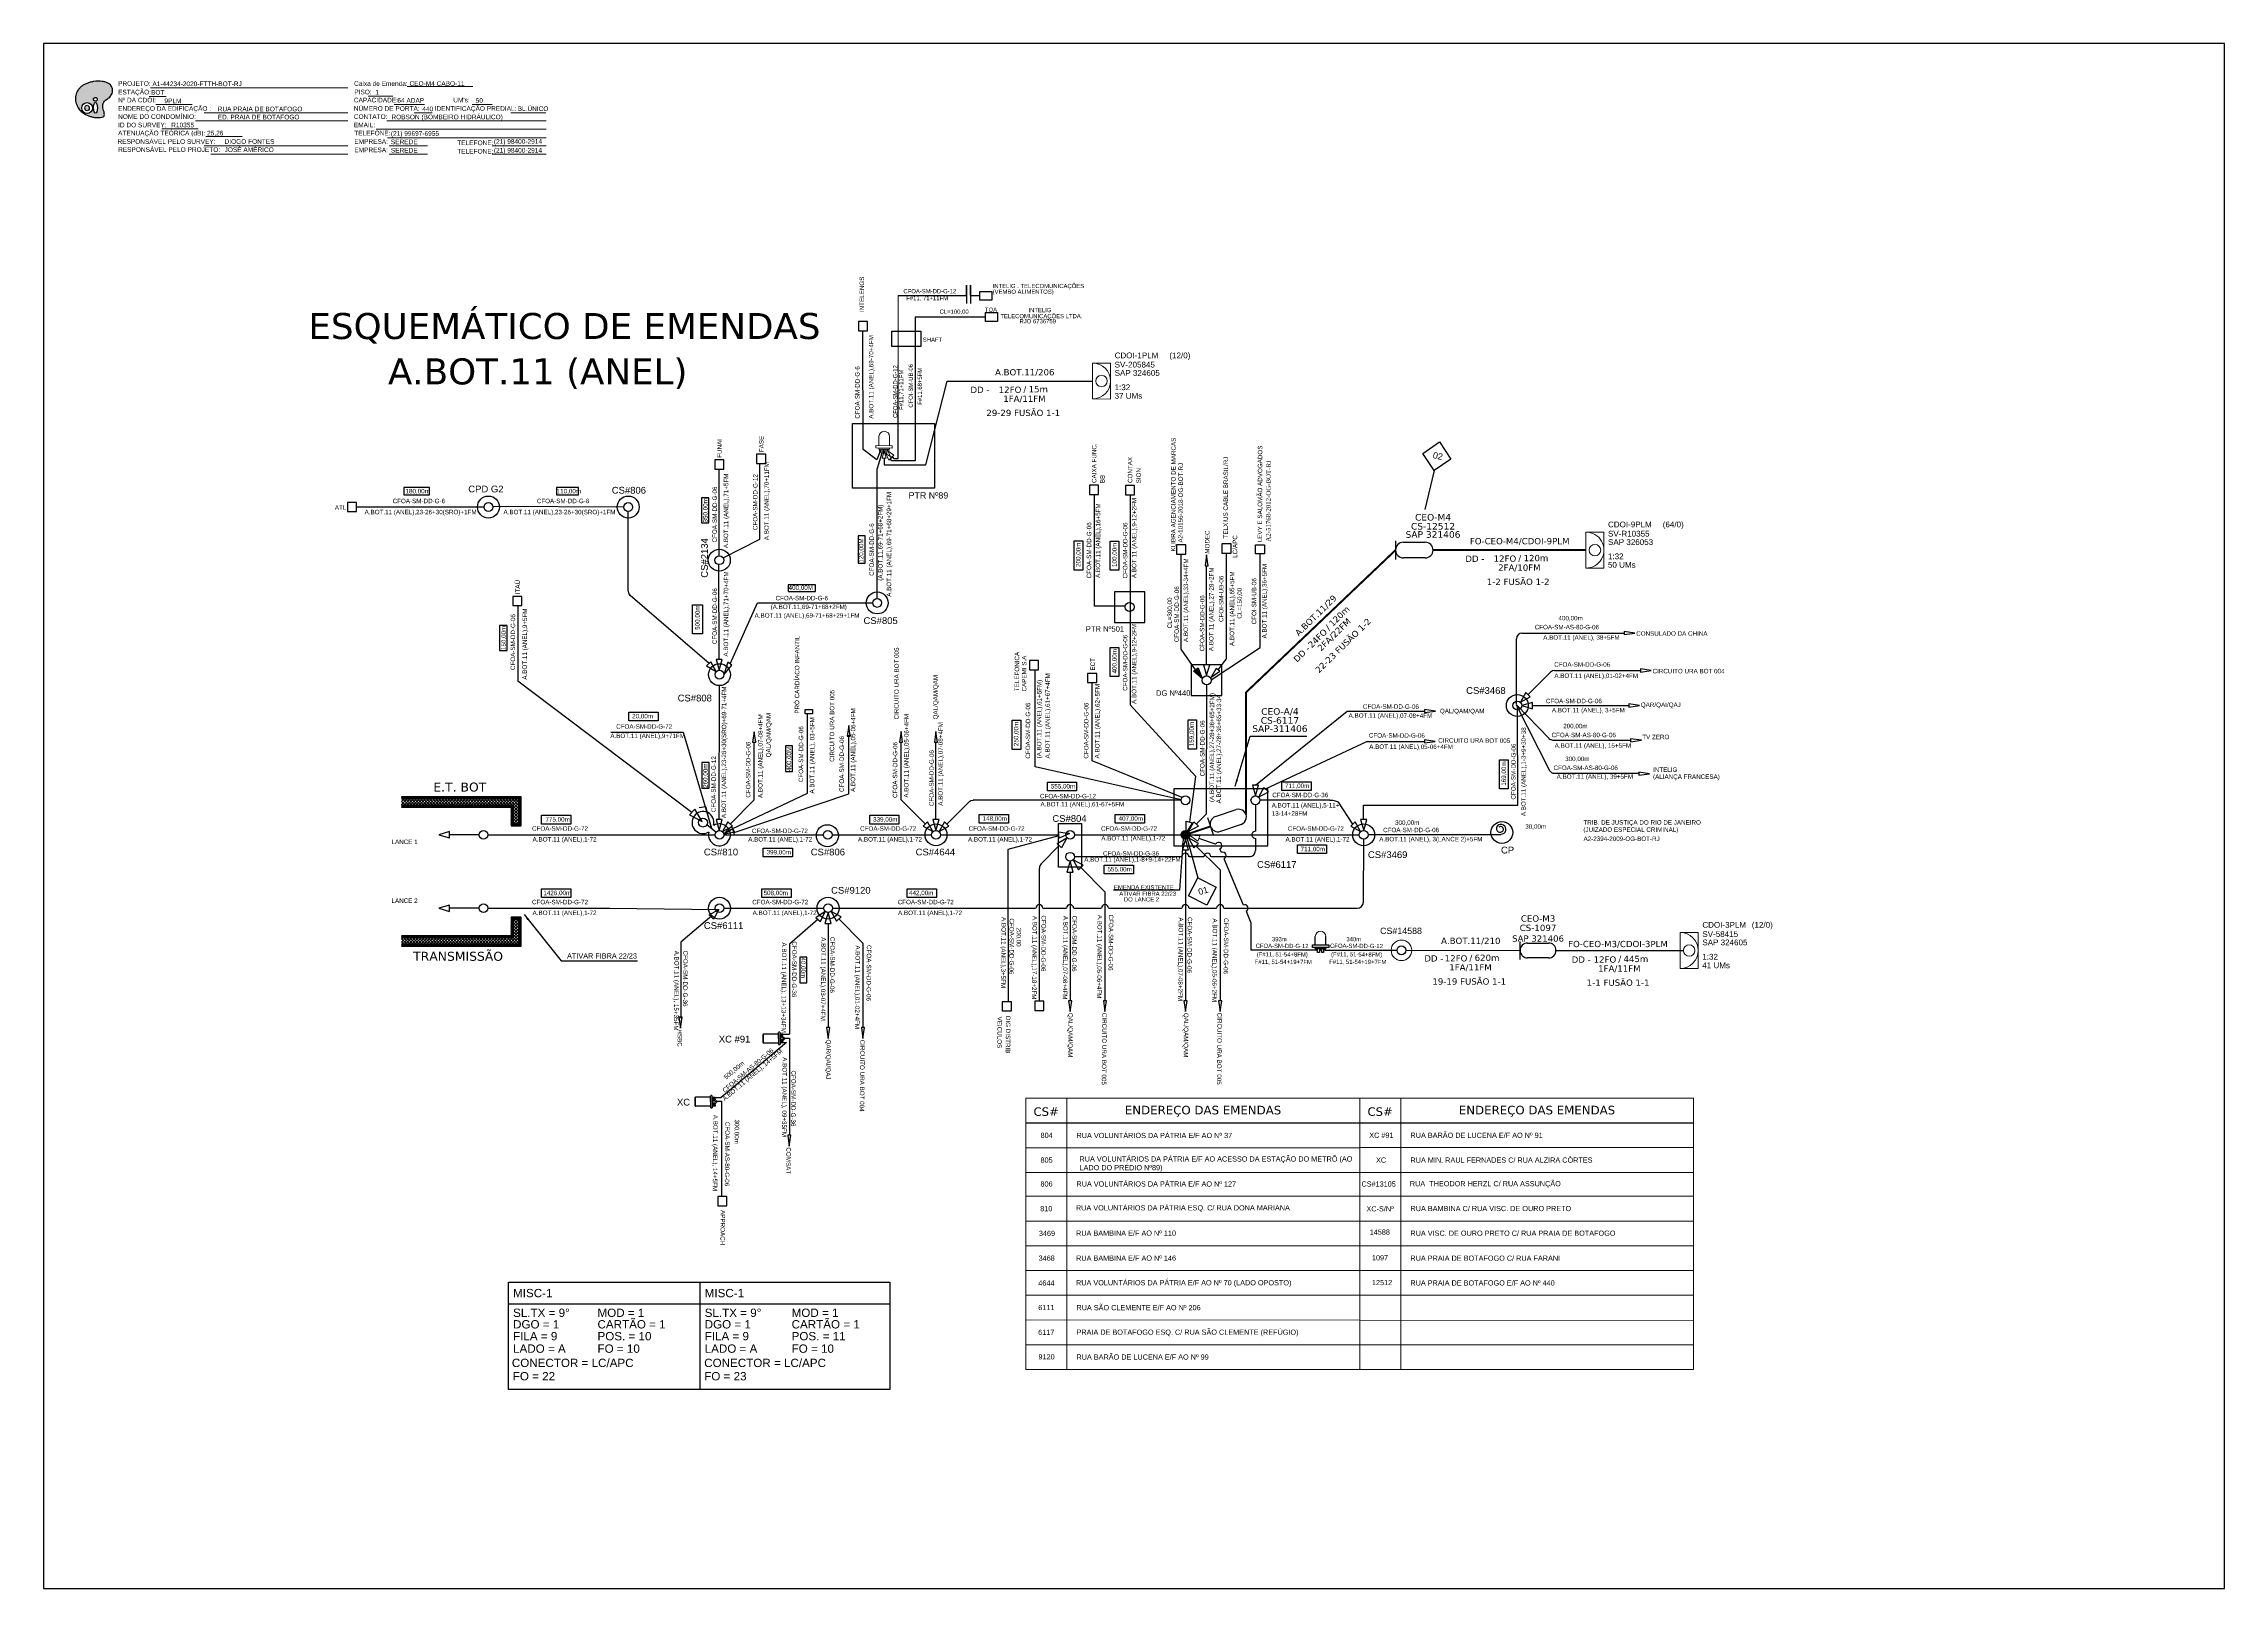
# Model space of a CAD drawing. Header units: millimetres. Extents: x 3753 to 6511, y 627 to 1221.
# Drawn here: x 5672 to 6511, y 627 to 1221 of the extents above; entities that cross this region are included whole.
import ezdxf
from ezdxf.enums import TextEntityAlignment as Align

# ---------------------------------------------------------------- set-up
doc = ezdxf.new("R2010")
doc.units = ezdxf.units.MM
for name, color, linetype, lineweight in [("20.0-LEGENDA DOS CDO'S", 1, 'Continuous', 0), ('40.1-ETIQUETAS', 1, 'Continuous', 20), ('Cabo existente', 7, 'Continuous', 40)]:
    doc.layers.add(name, color=color, linetype=linetype, lineweight=lineweight)
for name, color, linetype in [('20.1-CDO_INTERIOR', 1, 'Continuous'), ('20.4-CEO', 1, 'Continuous'), ('CEO', 1, 'Continuous'), ('CS#', 5, 'Continuous'), ('CS# TXT', 2, 'Continuous'), ('Redeproj', 7, 'Continuous'), ('TEXTOS', 2, 'Continuous')]:
    doc.layers.add(name, color=color, linetype=linetype)
doc.styles.add('ARIAL', font='arial.ttf')
doc.styles.add('siredit', font='verdana.ttf')
doc.styles.add('style0', font='arial.ttf', dxfattribs={"height": 1.166944})
doc.styles.add('style1', font='verdana.ttf', dxfattribs={"height": 0.145674})
doc.dimstyles.new('ISO-25', dxfattribs={"dimtxt": 2.5, "dimasz": 2.5, "dimexe": 1.25, "dimexo": 0.625, "dimtad": 1, "dimtxsty": 'Standard', "dimcen": 2.5, "dimadec": 0, "dimazin": 0, "dimtfac": 1, "dimtmove": 0, "dimatfit": 3, "dimfxl": 0, "dimarcsym": 0})
doc.dimstyles.get("Standard").update_dxf_attribs({"dimtxt": 0.18, "dimasz": 0.18, "dimexe": 0.18, "dimexo": 0.0625, "dimgap": 0.09, "dimtad": 0, "dimtih": 1, "dimtoh": 1, "dimdec": 4, "dimzin": 0, "dimdsep": 46, "dimtxsty": 'Standard', "dimcen": 0.09, "dimadec": 0, "dimazin": 0, "dimtfac": 1, "dimtdec": 4, "dimtofl": 0, "dimtmove": 0, "dimatfit": 3, "dimfxl": 0, "dimtolj": 1, "dimtzin": 0, "dimarcsym": 0})

# ---------------------------------------------------------------- blocks, each defined once
blk = doc.blocks.new('ETIQUETA_RS5F')
at = {"layer": '40.1-ETIQUETAS', "color": 0, "style": 'siredit'}
blk.add_text('/', height=1.5, dxfattribs=at).set_placement((1.55, -1.95), align=Align.MIDDLE_RIGHT)
for tag, p in [('ETIQUETA_R_SECUNDARIA', (1.18, 2.1)), ('ETIQUETA_R_PRIMARIA', (1.18, 4.1)), ('F_ATIVAS/F_MORTAS', (1.11, -4.24))]:
    blk.add_attdef(tag, text='', height=1.5, dxfattribs=at).set_placement(p, align=Align.MIDDLE_CENTER)
for tag, p in [('TIPO_CABO', (-6.62, -2.12)), ('CAP_CABO', (0.37, -2.09))]:
    blk.add_attdef(tag, text='', height=1.5, dxfattribs=at).set_placement(p, align=Align.MIDDLE_RIGHT)
blk.add_attdef('METROS', text='', height=1.5, dxfattribs=at).set_placement((2.11, -1.95), align=Align.MIDDLE_LEFT)
for tag, p in [('FUSÃO_1', (0.82, -8.39)), ('FUSÃO_2', (0.82, -10.6)), ('FUSÃO_3', (0.82, -12.93)), ('FUSÃO_4', (0.82, -15.14)), ('FUSÃO_5', (0.82, -17.16))]:
    blk.add_attdef(tag, text='', height=1.5, dxfattribs=at).set_placement(p, align=Align.CENTER)
blk = doc.blocks.new('CEO_UN')
at = {"layer": '20.4-CEO', "color": 0}
for p, q in [((-9.11, 2.39), (-2.39, 2.39)), ((-2.39, -2.39), (-9.11, -2.39))]:
    blk.add_line(p, q, dxfattribs=at)
blk.add_lwpolyline([(-11.5, -2.89), (-11.5, 2.89)], dxfattribs=at)
for centre, start, end in [((-9.11, 0), 90, 270), ((-2.39, 0), 270, 90)]:
    blk.add_arc(centre, 2.39, start, end, dxfattribs=at)
at = {"layer": '20.4-CEO', "color": 7, "style": 'siredit'}
for tag, height, p in [('LOCAL?', 2.03, (-5.75, 7.27)), ('NOME?', 2.03, (-5.75, 10.27)), ('TIPO?', 2, (-9.11, 3.89))]:
    blk.add_attdef(tag, text='', height=height, dxfattribs=at).set_placement(p, align=Align.MIDDLE_CENTER)
blk.add_attdef('FIBRAS_RESERVA', text='', height=2.03, dxfattribs=at).set_placement((-5.75, -3.97), align=Align.TOP_CENTER)
blk = doc.blocks.new('CDOI_CT_DRT')
at = {"layer": '20.1-CDO_INTERIOR', "color": 0, "lineweight": 18}
blk.add_lwpolyline([(2.13, -2.13), (2.13, 2.12), (0, 2.12), (0, -2.13)], close=True, dxfattribs=at)
blk.add_circle((1.06, 0), 0.68, dxfattribs=at)
blk.add_arc((0, 0), 2.13, 269.9724, 89.9724, dxfattribs=at)
at = {"layer": "20.0-LEGENDA DOS CDO'S", "color": 0, "style": 'ARIAL'}
for tag, p in [('CDO_N', (2.61, 2.69)), ('SAP', (2.61, 0.61)), ('SURVEY', (2.61, 1.6)), ('1:XX', (2.6, -1.08)), ('UMS', (2.6, -2.09))]:
    blk.add_attdef(tag, p, '', height=0.68, rotation=359.9724, dxfattribs=at)
blk.add_attdef('FIBRAS_UTILIZADAS', text='', height=0.68, rotation=359.9724, dxfattribs=at).set_placement((10.32, 2.69), align=Align.CENTER)
blk = doc.blocks.new('CEO_CT_DRT')
at = {"layer": 'CEO', "color": 0}
for p, q in [((-4.55, 1.2), (-1.2, 1.2)), ((-1.2, -1.2), (-4.55, -1.2))]:
    blk.add_line(p, q, dxfattribs=at)
blk.add_lwpolyline([(-5.75, 1.44), (-5.75, -1.44)], dxfattribs=at)
for centre, start, end in [((-4.55, 0), 90, 270), ((-1.2, 0), 270, 90)]:
    blk.add_arc(centre, 1.2, start, end, dxfattribs=at)
at = {"layer": 'CEO', "color": 7, "style": 'siredit'}
for tag, p in [('CEO_Nº', (-2.87, 5.54)), ('LOCAL', (-2.87, 4.17)), ('SAP', (-2.87, 2.91)), ('FIBRAS_RESERVA', (-2.87, -2.01))]:
    blk.add_attdef(tag, text='', height=1.01, dxfattribs=at).set_placement(p, align=Align.TOP_CENTER)
blk = doc.blocks.new('OI')
h = blk.add_hatch(color=40)
edge = h.paths.add_edge_path()
edge.add_spline(control_points=[(4.35, -0.67), (3.92, -0.99), (3.26, -1.5), (2.81, -2.59), (2.9, -3.5), (3.06, -4.27), (3.31, -4.85), (3.37, -5.39), (3.4, -5.88), (3.2, -6.4), (2.54, -6.61), (1.65, -6.63), (0.55, -6.67), (-0.56, -6.42), (-1.61, -6.14), (-2.77, -5.61), (-3.92, -4.77), (-4.89, -3.7), (-5.34, -2.65), (-5.6, -1.94), (-5.85, -0.96), (-5.71, 0.47), (-5.1, 2.02), (-4.14, 3.02), (-3.3, 3.61), (-2.37, 4.16), (-1.36, 4.44), (-0.56, 4.7), (0.79, 4.85), (2.24, 4.97), (3.79, 4.57), (4.67, 4.21), (5.44, 3.65), (5.76, 2.99), (6.03, 2.21), (6.01, 1.46), (5.72, 0.64), (5.31, 0.08), (4.88, -0.38), (4.51, -0.55), (4.35, -0.67)], knot_values=[0, 0, 0, 0, 1.60434, 2.417191, 3.427595, 4.282808, 4.776746, 5.304182, 5.888771, 6.258406, 6.858137, 7.79129, 8.986195, 10.124242, 11.187857, 12.242908, 13.953784, 15.414161, 16.515391, 17.349188, 17.675853, 19.552021, 21.515531, 22.568638, 23.63245, 24.621084, 25.782718, 26.745347, 27.142653, 29.870543, 31.004649, 31.921532, 32.709589, 33.801391, 34.042471, 35.192333, 35.971461, 36.628871, 37.254359, 37.836911, 37.836911, 37.836911, 37.836911], degree=3, periodic=0)
h.paths.add_polyline_path([(1.13, -0.87, -1), (-0.04, -0.87, -1)], flags=16)
edge = h.paths.add_edge_path(flags=16)
edge.add_ellipse((0.56, -3.59), major_axis=(-0.02, 1.71), ratio=0.361305, start_angle=0, end_angle=360)
h.paths.add_polyline_path([(-0.36, -3.62, -1), (-3.8, -3.62, -1)], flags=16)
edge = h.paths.add_edge_path(flags=0)
edge.add_ellipse((-2.08, -3.62), major_axis=(0, 0.885), ratio=0.758294, start_angle=0, end_angle=360)
at = {"color": 40}
for centre, radius in [((-2.08, -3.62), 1.72), ((0.54, -0.87), 0.587)]:
    blk.add_circle(centre, radius, dxfattribs=at)
blk.add_ellipse((-2.08, -3.62), major_axis=(0, 0.885), ratio=0.758294, start_param=-3.141592653589792, end_param=3.141592653589792, dxfattribs=at)
blk.add_ellipse((0.56, -3.59), major_axis=(-0.02, 1.71), ratio=0.361305, dxfattribs=at)
at = {"color": 40, "start_tangent": (-0.800898, -0.598801), "end_tangent": (-0.800898, -0.598801)}
blk.add_spline([(4.35, -0.67), (3.2, -1.78), (2.9, -2.54), (2.92, -3.55), (3.12, -4.38), (3.28, -4.85), (3.37, -5.37), (3.35, -5.95), (3.2, -6.29), (2.66, -6.55), (1.73, -6.63), (0.54, -6.62), (-0.58, -6.41), (-1.6, -6.11), (-2.56, -5.67), (-3.95, -4.67), (-4.89, -3.56), (-5.37, -2.56), (-5.64, -1.78), (-5.72, -1.46), (-5.63, 0.42), (-4.84, 2.22), (-4.13, 2.99), (-3.27, 3.62), (-2.4, 4.09), (-1.3, 4.47), (-0.37, 4.72), (0.02, 4.77), (2.75, 4.8), (3.85, 4.53), (4.69, 4.16), (5.31, 3.68), (5.85, 2.73), (5.93, 2.5), (5.94, 1.35), (5.67, 0.62), (5.29, 0.08), (4.84, -0.36), (4.35, -0.67)], degree=3, dxfattribs=at)

msp = doc.modelspace()

# ---------------------------------------------------------------- hatches: boundary and pattern name
msp.add_hatch(color=256).paths.add_polyline_path([(6116.24, 981.39), (6114.39, 980.13), (6117.72, 977.38)])
at = {"lineweight": 15}
h = msp.add_hatch(color=5, dxfattribs=at)
edge = h.paths.add_edge_path()
edge.add_arc((6111.34, 917.18), 1.74, 0, 360)
h = msp.add_hatch(color=256)
edge = h.paths.add_edge_path()
edge.add_arc((6111.32, 917.22), 1.7, 0, 360)

# ---------------------------------------------------------------- linework, layer by layer
at = {"color": 7}
for p, q in [((6011.48, 1059.44), (6019.67, 1091.71)), ((6019.67, 1091.71), (6075.61, 1091.71)), ((5995.43, 1062.11), (5995.43, 1059.44)), ((5995.43, 1059.44), (6011.48, 1059.44)), ((6196.09, 872.8), (6240.02, 872.74)), ((6253.8, 872.74), (6253.8, 872.74)), ((6253.8, 872.74), (6302.84, 872.74))]:
    msp.add_line(p, q, dxfattribs=at)
for p, q in [((6109.67, 988.57), (6109.67, 1025.12)), ((6127.05, 984.94), (6127.05, 1025.48)), ((6115.15, 980.7), (6109.67, 988.57)), ((6114.39, 980.13), (6116.24, 981.39)), ((6116.24, 981.39), (6117.72, 977.38)), ((6123.17, 981.2), (6121.24, 977.79)), ((6124.57, 980.11), (6123.17, 981.2)), ((6123.88, 980.65), (6127.05, 984.94)), ((6117.72, 977.38), (6114.39, 980.13)), ((6121.24, 977.79), (6124.57, 980.11)), ((6049.9, 806.42), (6178.33, 806.42)), ((6178.33, 806.42), (6306.75, 806.42))]:
    msp.add_line(p, q)
at = {"lineweight": 0}
for p, q in [((6065.72, 711.63), (6065.72, 815.93)), ((6194.14, 711.63), (6194.14, 815.93))]:
    msp.add_line(p, q, dxfattribs=at)
at = {"linetype": 'Continuous', "lineweight": 0}
for p, q in [((6306.75, 806.42), (6178.33, 806.42)), ((6178.33, 796.9), (6049.9, 796.9)), ((6306.75, 796.92), (6178.33, 796.92)), ((6178.33, 787.37), (6049.9, 787.37)), ((6306.75, 787.39), (6178.33, 787.39)), ((6178.33, 778.25), (6049.9, 778.25)), ((6306.75, 778.25), (6178.33, 778.25)), ((6178.33, 768.72), (6049.9, 768.72)), ((6306.75, 768.72), (6178.33, 768.72)), ((6178.33, 759.22), (6049.9, 759.22)), ((6306.75, 759.22), (6178.33, 759.22)), ((6178.33, 749.69), (6049.9, 749.69)), ((6306.75, 749.69), (6178.33, 749.69)), ((6306.75, 749.69), (6178.33, 749.69)), ((6306.75, 740.15), (6049.9, 740.19)), ((6306.75, 730.48), (6049.9, 730.66)), ((6306.75, 721.16), (6049.9, 721.16)), ((6306.75, 711.63), (6049.9, 711.63))]:
    msp.add_line(p, q, dxfattribs=at)
at = {"linetype": 'Continuous'}
msp.add_lwpolyline([(6510.83, 1221.45), (5672.26, 1221.45), (5672.26, 627.45), (6510.83, 627.45), (6510.83, 1221.45)], dxfattribs=at)
at = {"color": 7, "lineweight": 0}
for points in [[(5712.79, 1201.17), (5719.34, 1201.17)], [(5713.3, 1204.45), (5789.27, 1204.45)], [(5797.07, 1201.21), (5806.55, 1201.21)], [(5812.11, 1204.94), (5837.25, 1204.94)], [(5715.45, 1198.1), (5729.39, 1198.1)], [(5730.61, 1191.75), (5789.27, 1191.75)], [(5734.02, 1194.87), (5789.27, 1194.87)], [(5804.23, 1191.75), (5865.46, 1191.75)], [(5807.12, 1198.1), (5818.74, 1198.1)], [(5814.7, 1194.87), (5821.65, 1194.87)], [(5837.06, 1198.1), (5844.73, 1198.1)], [(5851.88, 1194.87), (5865.43, 1194.87)], [(5717.77, 1188.69), (5731.71, 1188.69)], [(5734.64, 1185.72), (5748.58, 1185.72)], [(5800.2, 1188.52), (5865.46, 1188.52)], [(5804.48, 1185.28), (5865.46, 1185.28)], [(5734.02, 1182.17), (5789.27, 1182.17)], [(5736.51, 1178.93), (5789.27, 1178.93)], [(5805.09, 1182.17), (5819.89, 1182.17)], [(5805.09, 1178.93), (5819.89, 1178.93)], [(5844.69, 1182.17), (5865.46, 1182.17)], [(5844.69, 1178.93), (5865.46, 1178.93)]]:
    msp.add_lwpolyline(points, dxfattribs=at)
at = {"color": 7}
for points in [[(6000.89, 1124.61), (6027.08, 1124.61), (6027.08, 1128.51), (6027.08, 1121.47)], [(6002.47, 1124.61), (6027.08, 1124.61)], [(6028.67, 1124.61), (6028.67, 1128.51), (6028.67, 1121.47)], [(6028.67, 1124.61), (6032.31, 1124.61)], [(5993.88, 1064.79), (5992.6, 1061.46)], [(5994.62, 1063.96), (5992.8, 1058.04)], [(5999.25, 1061.88), (5998.62, 1062.67)]]:
    msp.add_lwpolyline(points, dxfattribs=at)
msp.add_lwpolyline([(6032.31, 1126.18), (6036.93, 1126.18), (6036.93, 1122.83), (6032.31, 1122.83)], close=True, dxfattribs=at)
for points in [[(6007.4, 1116.33), (6007.4, 1061.01), (5998.46, 1061.01)], [(6034.47, 1116.33), (6007.4, 1116.33), (6007.4, 1116.33)], [(5985.55, 1111.05), (5989.09, 1111.05), (5989.09, 1114.59), (5985.55, 1114.59), (5985.55, 1111.05)], [(5987.46, 1065.44), (5987.32, 1111.05)], [(6000.89, 1061.88), (6000.89, 1090.42)], [(5992.6, 1061.46), (5987.46, 1065.44)], [(5930.31, 1057.83), (5933.85, 1057.83), (5933.85, 1061.37), (5930.31, 1061.37), (5930.31, 1057.83)], [(5932.08, 1024.51), (5932.01, 1057.83)], [(5933.58, 1023.7), (5947.68, 1030.85), (5947.68, 1060.01)], [(5946.39, 1060.01), (5949.93, 1060.01), (5949.93, 1063.55), (5946.39, 1063.55), (5946.39, 1060.01)], [(5992.8, 1008.1), (5992.8, 1058.04)], [(5998.46, 1061.01), (5997.84, 1061.8)], [(5999.25, 1061.88), (5999.25, 1061.88), (6000.89, 1061.88)], [(5820.63, 1050.81), (5810.82, 1050.81), (5810.82, 1047.95), (5820.63, 1047.95), (5820.63, 1050.81)], [(5877.92, 1050.81), (5869.47, 1050.81), (5869.47, 1047.95), (5877.92, 1047.95), (5877.92, 1050.81)], [(6074.39, 1051.62), (6074.39, 1048.07), (6077.93, 1048.07), (6077.93, 1051.62), (6074.39, 1051.62)], [(6088.28, 1051.55), (6088.28, 1048.01), (6091.76, 1048.01), (6091.76, 1051.55), (6088.28, 1051.55)], [(5792.63, 1041.48), (5792.63, 1045.02), (5789.08, 1045.02), (5789.08, 1041.48), (5792.63, 1041.48)], [(5841.61, 1043.25), (5792.63, 1043.25)], [(5895.36, 1043.25), (5845.02, 1043.45)], [(5897.06, 1038.07), (5897.06, 1041.55)], [(5928.06, 1046.79), (5925.2, 1046.79), (5925.2, 1037.19), (5928.06, 1037.19), (5928.06, 1046.79)], [(6076.36, 1005.15), (6076.36, 1048.07)], [(6090.05, 1048.01), (6090.05, 967.21), (6115.34, 939.65)], [(5897.06, 1010.89), (5897.06, 1038.07)], [(5985.53, 1032.14), (5985.53, 1021.71), (5988.12, 1021.71), (5988.12, 1032.14), (5985.53, 1032.14)], [(6071.86, 1030.22), (6071.86, 1018.98), (6068.59, 1018.98), (6068.59, 1030.22), (6071.86, 1030.22)], [(6085.76, 1030.16), (6085.76, 1018.92), (6082.42, 1018.92), (6082.42, 1030.16), (6085.76, 1030.16)], [(6107.93, 1028.67), (6107.93, 1025.12), (6111.48, 1025.12), (6111.48, 1028.67), (6107.93, 1028.67)], [(6119.45, 1024.84), (6118.9, 1020.69), (6120.06, 1020.69), (6119.45, 1024.84)], [(6121.27, 976.83), (6140, 989.3), (6140, 1025.27)], [(6125.31, 1029.07), (6125.31, 1025.53), (6128.85, 1025.53), (6128.85, 1029.07), (6125.31, 1029.07)], [(5932.08, 984.66), (5931.88, 1021.18)], [(6119.45, 982.54), (6119.45, 1020.69)], [(5852.71, 1005.37), (5856.19, 1005.37), (5856.19, 1008.91), (5852.71, 1008.91), (5852.71, 1005.37)], [(5928.13, 983.09), (5897.75, 1009.19)], [(5936.24, 982.96), (5946.8, 1006.39)], [(5946.8, 1006.39), (5991.1, 1006.39)], [(5969.03, 1013.35), (5958.6, 1013.35), (5958.6, 1010.77), (5969.03, 1010.77), (5969.03, 1013.35)], [(6083.99, 998.89), (6095.71, 998.89), (6095.71, 1010.67), (6083.99, 1010.67), (6083.99, 998.89)], [(5854.62, 1005.37), (5854.62, 976.42), (5921.52, 925.87)], [(5921.79, 1005.64), (5925.61, 1005.64), (5925.61, 994.47), (5921.79, 994.47), (5921.79, 1005.64)], [(6088.15, 1005.15), (6076.36, 1005.15)], [(5850.47, 997.74), (5847.54, 997.74), (5847.54, 988.13), (5850.47, 988.13), (5850.47, 997.74)], [(6238.61, 967.29), (6238.61, 992.63)], [(6240.72, 994.74), (6280.03, 994.74)], [(6284.19, 994.81), (6280.03, 995.42), (6280.03, 994.27), (6284.19, 994.81)], [(5930.92, 980.03), (5928.81, 983.77), (5927.18, 982.14), (5930.92, 980.03)], [(5932.08, 980.5), (5933.24, 984.66), (5930.86, 984.66), (5932.08, 980.5)], [(5933.85, 978.73), (5936.85, 982.48), (5935.42, 983.57), (5933.85, 978.73)], [(6051.3, 980.71), (6054.85, 980.71), (6054.85, 984.25), (6051.3, 984.25), (6051.3, 980.71)], [(6085.76, 989.28), (6085.76, 978.04), (6082.42, 978.04), (6082.42, 989.28), (6085.76, 989.28)], [(6113.59, 970.82), (6125.37, 970.82), (6125.37, 982.61), (6113.59, 982.61), (6113.59, 970.82)], [(6119.45, 978.45), (6120.67, 982.54), (6118.29, 982.54), (6119.45, 978.45)], [(5932.08, 923.07), (5932.15, 974.58)], [(6053.48, 943.38), (6053.48, 980.71)], [(6073.72, 975.74), (6077.19, 975.74), (6077.19, 979.28), (6073.72, 979.28), (6073.72, 975.74)], [(6075.49, 945.62), (6075.49, 975.74)], [(6115.49, 921.33), (6119.45, 925.31), (6119.58, 974.84)], [(6243.04, 971.1), (6251.76, 979.76)], [(6253.26, 980.37), (6252.44, 980.23), (6251.76, 979.76)], [(6253.26, 980.37), (6286.37, 980.37)], [(6290.45, 980.37), (6286.37, 980.98), (6286.37, 979.76), (6290.45, 980.37)], [(5908.58, 961.09), (5897.34, 961.09), (5897.34, 964.43), (5908.58, 964.43), (5908.58, 961.09)], [(5965.12, 965.45), (5967.92, 965.45), (5967.92, 963.68), (5965.12, 963.68), (5965.12, 965.45)], [(6138.27, 936.29), (6173.57, 964.82)], [(6173.57, 964.82), (6203.27, 964.82)], [(6207.43, 964.82), (6203.27, 965.43), (6203.27, 964.21), (6207.43, 964.82)], [(6238.47, 967.22), (6251.28, 942.01)], [(6238.81, 967.08), (6251.14, 954.28)], [(6239.13, 928.67), (6238.95, 966.95)], [(6240.11, 968.17), (6243.92, 970.22), (6242.22, 971.92), (6240.11, 968.17)], [(6240.65, 966.95), (6244.74, 965.72), (6244.74, 968.11), (6240.65, 966.95)], [(6244.74, 966.95), (6281.8, 966.95)], [(6285.96, 966.95), (6281.8, 967.56), (6281.8, 966.33), (6285.96, 966.95)], [(5890.39, 956.66), (5918.18, 956.66)], [(5918.18, 956.66), (5929.02, 919.74)], [(5945.5, 956.86), (5944.89, 952.78), (5946.12, 952.78), (5945.5, 956.86)], [(5965.94, 933.22), (5965.94, 963.68)], [(5981.88, 959.25), (5981.27, 955.09), (5982.43, 955.09), (5981.88, 959.25)], [(6001.98, 956.93), (6001.37, 952.78), (6002.59, 952.78), (6001.98, 956.93)], [(6015.4, 956.93), (6014.86, 952.78), (6016.01, 952.78), (6015.4, 956.93)], [(6048.03, 961.29), (6048.03, 950.05), (6044.7, 950.05), (6044.7, 961.29), (6048.03, 961.29)], [(6115.6, 961.38), (6115.6, 950.14), (6112.33, 950.14), (6112.33, 961.38), (6115.6, 961.38)], [(5936.24, 921.37), (5945.5, 930.64), (5945.5, 952.78)], [(5960.29, 951.41), (5957.56, 951.41), (5957.56, 941.6), (5960.29, 941.6), (5960.29, 951.41)], [(5981.88, 933.02), (5981.88, 955.57)], [(6011.31, 921.37), (6001.98, 930.7), (6001.98, 952.78)], [(6015.4, 923.07), (6015.4, 952.78)], [(6142.05, 934.93), (6181.1, 953.12)], [(6181.1, 953.12), (6181.1, 953.12), (6203.25, 953.12)], [(6207.4, 953.12), (6203.25, 953.73), (6203.25, 952.57), (6207.4, 953.12)], [(6252.64, 953.59), (6282.48, 953.59)], [(6286.64, 953.59), (6282.48, 954.14), (6282.48, 952.98), (6286.64, 953.59)], [(5928.13, 945.01), (5925.41, 945.01), (5925.41, 935.13), (5928.13, 935.13), (5928.13, 945.01)], [(6109.62, 930.7), (6053.48, 943.38)], [(6110.1, 931.59), (6075.49, 945.62)], [(6113.03, 922.12), (6115.34, 939.65)], [(6235.48, 946.1), (6235.48, 934.86), (6232.14, 934.86), (6232.14, 946.1), (6235.48, 946.1)], [(6253.19, 940.86), (6285.62, 940.86)], [(6289.77, 940.72), (6285.62, 941.26), (6285.62, 940.11), (6289.77, 940.72)], [(5809.93, 931.25), (5810.54, 931.79)], [(5809.93, 931.59), (5810.13, 931.79)], [(5809.93, 927.84), (5852.03, 927.84), (5852.03, 920.69), (5855.92, 920.69), (5855.92, 931.79), (5809.93, 931.79)], [(5809.93, 930.09), (5810.82, 930.91)], [(5809.93, 928.86), (5811.97, 930.91)], [(5809.93, 928.73), (5852.85, 928.73), (5852.85, 921.58), (5855.03, 921.58), (5855.03, 930.91), (5809.93, 930.91)], [(5810.07, 930.91), (5810.88, 931.79)], [(5812.52, 928.73), (5810.34, 930.91)], [(5810.41, 930.91), (5811.29, 931.79)], [(5810.82, 930.91), (5811.7, 931.79)], [(5811.02, 928.73), (5813.13, 930.91)], [(5811.22, 930.91), (5812.11, 931.79)], [(5813.68, 928.73), (5811.5, 930.91)], [(5811.57, 930.91), (5812.45, 931.79)], [(5811.97, 930.91), (5812.86, 931.79)], [(5812.18, 928.73), (5814.36, 930.91)], [(5812.38, 930.91), (5813.27, 931.79)], [(5814.84, 928.73), (5812.66, 930.91)], [(5812.79, 930.91), (5813.61, 931.79)], [(5813.13, 930.91), (5814.02, 931.79)], [(5813.34, 928.73), (5815.52, 930.91)], [(5813.54, 930.91), (5814.43, 931.79)], [(5815.99, 928.73), (5813.81, 930.91)], [(5813.95, 930.91), (5814.84, 931.79)], [(5814.36, 930.91), (5815.18, 931.79)], [(5814.49, 928.73), (5816.67, 930.91)], [(5814.7, 930.91), (5815.58, 931.79)], [(5817.15, 928.73), (5814.97, 930.91)], [(5815.11, 930.91), (5815.99, 931.79)], [(5815.52, 930.91), (5816.4, 931.79)], [(5815.65, 928.73), (5817.83, 930.91)], [(5815.93, 930.91), (5816.74, 931.79)], [(5818.38, 928.73), (5816.2, 930.91)], [(5816.27, 930.91), (5817.15, 931.79)], [(5816.67, 930.91), (5817.56, 931.79)], [(5816.81, 928.73), (5818.99, 930.91)], [(5817.08, 930.91), (5817.97, 931.79)], [(5819.54, 928.73), (5817.36, 930.91)], [(5817.42, 930.91), (5818.31, 931.79)], [(5817.83, 930.91), (5818.72, 931.79)], [(5818.04, 928.73), (5820.22, 930.91)], [(5818.24, 930.91), (5819.13, 931.79)], [(5820.69, 928.73), (5818.51, 930.91)], [(5818.65, 930.91), (5819.47, 931.79)], [(5818.99, 930.91), (5819.88, 931.79)], [(5819.2, 928.73), (5821.38, 930.91)], [(5819.4, 930.91), (5820.29, 931.79)], [(5821.85, 928.73), (5819.67, 930.91)], [(5819.81, 930.91), (5820.69, 931.79)], [(5820.22, 930.91), (5821.04, 931.79)], [(5820.35, 928.73), (5822.53, 930.91)], [(5820.56, 930.91), (5821.44, 931.79)], [(5823.01, 928.73), (5820.83, 930.91)], [(5820.97, 930.91), (5821.85, 931.79)], [(5821.38, 930.91), (5822.26, 931.79)], [(5821.51, 928.73), (5823.69, 930.91)], [(5821.78, 930.91), (5822.6, 931.79)], [(5824.17, 928.73), (5822.06, 930.91)], [(5822.13, 930.91), (5823.01, 931.79)], [(5822.53, 930.91), (5823.42, 931.79)], [(5822.67, 928.73), (5824.85, 930.91)], [(5822.94, 930.91), (5823.76, 931.79)], [(5825.4, 928.73), (5823.22, 930.91)], [(5823.28, 930.91), (5824.17, 931.79)], [(5823.69, 930.91), (5824.58, 931.79)], [(5823.9, 928.73), (5826.08, 930.91)], [(5824.1, 930.91), (5824.99, 931.79)], [(5826.55, 928.73), (5824.37, 930.91)], [(5824.51, 930.91), (5825.33, 931.79)], [(5824.85, 930.91), (5825.74, 931.79)], [(5825.05, 928.73), (5827.23, 930.91)], [(5825.26, 930.91), (5826.14, 931.79)], [(5827.71, 928.73), (5825.53, 930.91)], [(5825.67, 930.91), (5826.55, 931.79)], [(5826.08, 930.91), (5826.89, 931.79)], [(5826.21, 928.73), (5828.39, 930.91)], [(5826.42, 930.91), (5827.3, 931.79)], [(5828.87, 928.73), (5826.69, 930.91)], [(5826.83, 930.91), (5827.71, 931.79)], [(5827.23, 930.91), (5828.12, 931.79)], [(5827.37, 928.73), (5829.55, 930.91)], [(5827.64, 930.91), (5828.46, 931.79)], [(5830.03, 928.73), (5827.92, 930.91)], [(5827.98, 930.91), (5828.87, 931.79)], [(5828.39, 930.91), (5829.28, 931.79)], [(5828.53, 928.73), (5830.71, 930.91)], [(5828.8, 930.91), (5829.62, 931.79)], [(5831.25, 928.73), (5829.07, 930.91)], [(5829.14, 930.91), (5830.03, 931.79)], [(5829.55, 930.91), (5830.44, 931.79)], [(5829.76, 928.73), (5831.94, 930.91)], [(5829.96, 930.91), (5830.85, 931.79)], [(5832.41, 928.73), (5830.23, 930.91)], [(5830.37, 930.91), (5831.19, 931.79)], [(5830.71, 930.91), (5831.59, 931.79)], [(5830.91, 928.73), (5833.09, 930.91)], [(5831.12, 930.91), (5832, 931.79)], [(5833.57, 928.73), (5831.39, 930.91)], [(5831.53, 930.91), (5832.41, 931.79)], [(5831.94, 930.91), (5832.75, 931.79)], [(5832.07, 928.73), (5834.25, 930.91)], [(5832.28, 930.91), (5833.16, 931.79)], [(5834.73, 928.73), (5832.55, 930.91)], [(5832.68, 930.91), (5833.57, 931.79)], [(5833.09, 930.91), (5833.98, 931.79)], [(5833.23, 928.73), (5835.41, 930.91)], [(5833.43, 930.91), (5834.32, 931.79)], [(5835.89, 928.73), (5833.77, 930.91)], [(5833.84, 930.91), (5834.73, 931.79)], [(5834.25, 930.91), (5835.14, 931.79)], [(5834.39, 928.73), (5836.57, 930.91)], [(5834.66, 930.91), (5835.48, 931.79)], [(5837.11, 928.73), (5834.93, 930.91)], [(5835, 930.91), (5835.89, 931.79)], [(5835.41, 930.91), (5836.3, 931.79)], [(5835.61, 928.73), (5837.79, 930.91)], [(5835.82, 930.91), (5836.7, 931.79)], [(5838.27, 928.73), (5836.09, 930.91)], [(5836.23, 930.91), (5837.04, 931.79)], [(5836.57, 930.91), (5837.45, 931.79)], [(5836.77, 928.73), (5838.95, 930.91)], [(5836.98, 930.91), (5837.86, 931.79)], [(5839.43, 928.73), (5837.25, 930.91)], [(5837.39, 930.91), (5838.27, 931.79)], [(5837.79, 930.91), (5838.61, 931.79)], [(5837.93, 928.73), (5840.11, 930.91)], [(5838.13, 930.91), (5839.02, 931.79)], [(5840.59, 928.73), (5838.41, 930.91)], [(5838.54, 930.91), (5839.43, 931.79)], [(5838.95, 930.91), (5839.84, 931.79)], [(5839.09, 928.73), (5841.27, 930.91)], [(5839.29, 930.91), (5840.18, 931.79)], [(5841.75, 928.73), (5839.63, 930.91)], [(5839.7, 930.91), (5840.59, 931.79)], [(5840.11, 930.91), (5841, 931.79)], [(5840.25, 928.73), (5842.43, 930.91)], [(5840.52, 930.91), (5841.34, 931.79)], [(5842.97, 928.73), (5840.79, 930.91)], [(5840.86, 930.91), (5841.75, 931.79)], [(5841.27, 930.91), (5842.15, 931.79)], [(5841.47, 928.73), (5843.65, 930.91)], [(5841.68, 930.91), (5842.56, 931.79)], [(5844.13, 928.73), (5841.95, 930.91)], [(5842.09, 930.91), (5842.9, 931.79)], [(5842.43, 930.91), (5843.31, 931.79)], [(5842.63, 928.73), (5844.81, 930.91)], [(5842.84, 930.91), (5843.72, 931.79)], [(5845.29, 928.73), (5843.11, 930.91)], [(5843.24, 930.91), (5844.13, 931.79)], [(5843.65, 930.91), (5844.47, 931.79)], [(5843.79, 928.73), (5845.97, 930.91)], [(5843.99, 930.91), (5844.88, 931.79)], [(5846.45, 928.73), (5844.27, 930.91)], [(5844.4, 930.91), (5845.29, 931.79)], [(5844.81, 930.91), (5845.63, 931.79)], [(5844.95, 928.73), (5847.13, 930.91)], [(5845.15, 930.91), (5846.04, 931.79)], [(5847.6, 928.73), (5845.42, 930.91)], [(5845.56, 930.91), (5846.45, 931.79)], [(5845.97, 930.91), (5846.86, 931.79)], [(5846.11, 928.73), (5848.29, 930.91)], [(5846.38, 930.91), (5847.2, 931.79)], [(5848.83, 928.73), (5846.65, 930.91)], [(5846.72, 930.91), (5847.6, 931.79)], [(5847.13, 930.91), (5848.01, 931.79)], [(5847.33, 928.73), (5849.51, 930.91)], [(5847.54, 930.91), (5848.42, 931.79)], [(5849.99, 928.73), (5847.81, 930.91)], [(5847.95, 930.91), (5848.76, 931.79)], [(5848.29, 930.91), (5849.17, 931.79)], [(5848.49, 928.73), (5850.67, 930.91)], [(5848.69, 930.91), (5849.58, 931.79)], [(5851.15, 928.73), (5848.97, 930.91)], [(5849.1, 930.91), (5849.99, 931.79)], [(5849.51, 930.91), (5850.33, 931.79)], [(5849.65, 928.73), (5851.83, 930.91)], [(5849.85, 930.91), (5850.74, 931.79)], [(5852.31, 928.73), (5850.13, 930.91)], [(5850.26, 930.91), (5851.15, 931.79)], [(5850.67, 930.91), (5851.49, 931.79)], [(5850.81, 928.73), (5852.99, 930.91)], [(5851.01, 930.91), (5851.9, 931.79)], [(5855.03, 927.16), (5851.28, 930.91)], [(5851.42, 930.91), (5852.31, 931.79)], [(5851.83, 930.91), (5852.71, 931.79)], [(5851.96, 928.73), (5854.14, 930.91)], [(5852.24, 930.91), (5853.05, 931.79)], [(5855.03, 928.39), (5852.51, 930.91)], [(5852.58, 930.91), (5853.46, 931.79)], [(5852.99, 930.91), (5853.87, 931.79)], [(5853.4, 930.91), (5854.28, 931.79)], [(5855.03, 929.55), (5853.67, 930.91)], [(5853.8, 930.91), (5854.62, 931.79)], [(5854.14, 930.91), (5855.03, 931.79)], [(5854.55, 930.91), (5855.44, 931.79)], [(5855.03, 930.7), (5854.83, 930.91)], [(5854.96, 930.91), (5855.85, 931.79)], [(5855.03, 930.64), (5855.92, 931.52)], [(5855.03, 930.23), (5855.92, 931.11)], [(5937.05, 919.53), (5965.94, 933.22)], [(5937.74, 918.1), (5981.88, 933.02)], [(6069.49, 934.11), (6058.25, 934.11), (6058.25, 937.45), (6069.49, 937.45), (6069.49, 934.11)], [(6143, 934.93), (6106.89, 934.93), (6106.89, 912.99), (6143, 912.99), (6143, 934.93)], [(6138.23, 932.2), (6139.46, 936.29), (6137.07, 936.29), (6138.23, 932.2)], [(6139.46, 931.66), (6143.21, 933.77), (6141.5, 935.47), (6139.46, 931.66)], [(6159.62, 934.31), (6148.38, 934.31), (6148.38, 937.65), (6159.62, 937.65), (6159.62, 934.31)], [(5811.29, 928.73), (5809.93, 930.09)], [(5810.13, 928.73), (5809.93, 928.93)], [(5809.93, 928.12), (5810.61, 928.73)], [(5809.93, 928.52), (5810.2, 928.73)], [(5810.13, 927.84), (5811.02, 928.73)], [(5810.48, 927.84), (5811.36, 928.73)], [(5810.88, 927.84), (5811.77, 928.73)], [(5811.29, 927.84), (5812.18, 928.73)], [(5811.7, 927.84), (5812.52, 928.73)], [(5812.04, 927.84), (5812.93, 928.73)], [(5812.45, 927.84), (5813.34, 928.73)], [(5812.86, 927.84), (5813.75, 928.73)], [(5813.27, 927.84), (5814.09, 928.73)], [(5813.61, 927.84), (5814.49, 928.73)], [(5814.02, 927.84), (5814.9, 928.73)], [(5814.43, 927.84), (5815.31, 928.73)], [(5814.84, 927.84), (5815.65, 928.73)], [(5815.18, 927.84), (5816.06, 928.73)], [(5815.58, 927.84), (5816.47, 928.73)], [(5815.99, 927.84), (5816.81, 928.73)], [(5816.33, 927.84), (5817.22, 928.73)], [(5816.74, 927.84), (5817.63, 928.73)], [(5817.15, 927.84), (5818.04, 928.73)], [(5817.56, 927.84), (5818.38, 928.73)], [(5817.9, 927.84), (5818.79, 928.73)], [(5818.31, 927.84), (5819.2, 928.73)], [(5818.72, 927.84), (5819.6, 928.73)], [(5819.13, 927.84), (5819.95, 928.73)], [(5819.47, 927.84), (5820.35, 928.73)], [(5819.88, 927.84), (5820.76, 928.73)], [(5820.29, 927.84), (5821.17, 928.73)], [(5820.69, 927.84), (5821.51, 928.73)], [(5821.04, 927.84), (5821.92, 928.73)], [(5821.44, 927.84), (5822.33, 928.73)], [(5821.85, 927.84), (5822.67, 928.73)], [(5822.19, 927.84), (5823.08, 928.73)], [(5822.6, 927.84), (5823.49, 928.73)], [(5823.01, 927.84), (5823.9, 928.73)], [(5823.42, 927.84), (5824.24, 928.73)], [(5823.76, 927.84), (5824.65, 928.73)], [(5824.17, 927.84), (5825.05, 928.73)], [(5824.58, 927.84), (5825.46, 928.73)], [(5824.99, 927.84), (5825.8, 928.73)], [(5825.33, 927.84), (5826.21, 928.73)], [(5825.74, 927.84), (5826.62, 928.73)], [(5826.14, 927.84), (5827.03, 928.73)], [(5826.49, 927.84), (5827.37, 928.73)], [(5826.89, 927.84), (5827.78, 928.73)], [(5827.3, 927.84), (5828.19, 928.73)], [(5827.71, 927.84), (5828.53, 928.73)], [(5828.05, 927.84), (5828.94, 928.73)], [(5828.46, 927.84), (5829.35, 928.73)], [(5828.87, 927.84), (5829.76, 928.73)], [(5829.28, 927.84), (5830.1, 928.73)], [(5829.62, 927.84), (5830.5, 928.73)], [(5830.03, 927.84), (5830.91, 928.73)], [(5830.44, 927.84), (5831.32, 928.73)], [(5830.85, 927.84), (5831.66, 928.73)], [(5831.19, 927.84), (5832.07, 928.73)], [(5831.59, 927.84), (5832.48, 928.73)], [(5832, 927.84), (5832.89, 928.73)], [(5832.34, 927.84), (5833.23, 928.73)], [(5832.75, 927.84), (5833.64, 928.73)], [(5833.16, 927.84), (5834.05, 928.73)], [(5833.57, 927.84), (5834.39, 928.73)], [(5833.91, 927.84), (5834.8, 928.73)], [(5834.32, 927.84), (5835.21, 928.73)], [(5834.73, 927.84), (5835.61, 928.73)], [(5835.14, 927.84), (5835.95, 928.73)], [(5835.48, 927.84), (5836.36, 928.73)], [(5835.89, 927.84), (5836.77, 928.73)], [(5836.3, 927.84), (5837.18, 928.73)], [(5836.7, 927.84), (5837.52, 928.73)], [(5837.04, 927.84), (5837.93, 928.73)], [(5837.45, 927.84), (5838.34, 928.73)], [(5837.86, 927.84), (5838.68, 928.73)], [(5838.2, 927.84), (5839.09, 928.73)], [(5838.61, 927.84), (5839.5, 928.73)], [(5839.02, 927.84), (5839.91, 928.73)], [(5839.43, 927.84), (5840.25, 928.73)], [(5839.77, 927.84), (5840.66, 928.73)], [(5840.18, 927.84), (5841.06, 928.73)], [(5840.59, 927.84), (5841.47, 928.73)], [(5841, 927.84), (5841.81, 928.73)], [(5841.34, 927.84), (5842.22, 928.73)], [(5841.75, 927.84), (5842.63, 928.73)], [(5842.15, 927.84), (5843.04, 928.73)], [(5842.56, 927.84), (5843.38, 928.73)], [(5842.9, 927.84), (5843.79, 928.73)], [(5843.31, 927.84), (5844.2, 928.73)], [(5843.72, 927.84), (5844.54, 928.73)], [(5844.06, 927.84), (5844.95, 928.73)], [(5844.47, 927.84), (5845.36, 928.73)], [(5844.88, 927.84), (5845.77, 928.73)], [(5845.29, 927.84), (5846.11, 928.73)], [(5845.63, 927.84), (5846.51, 928.73)], [(5846.04, 927.84), (5846.92, 928.73)], [(5846.45, 927.84), (5847.33, 928.73)], [(5846.86, 927.84), (5847.67, 928.73)], [(5847.2, 927.84), (5848.08, 928.73)], [(5847.6, 927.84), (5848.49, 928.73)], [(5848.01, 927.84), (5848.9, 928.73)], [(5848.35, 927.84), (5849.24, 928.73)], [(5848.76, 927.84), (5849.65, 928.73)], [(5849.17, 927.84), (5850.06, 928.73)], [(5849.58, 927.84), (5850.4, 928.73)], [(5849.92, 927.84), (5850.81, 928.73)], [(5850.33, 927.84), (5851.22, 928.73)], [(5850.74, 927.84), (5851.62, 928.73)], [(5851.15, 927.84), (5851.96, 928.73)], [(5851.49, 927.84), (5852.37, 928.73)], [(5851.9, 927.84), (5852.78, 928.73)], [(5852.03, 927.57), (5852.85, 928.46)], [(5852.03, 927.16), (5852.85, 928.05)], [(5852.03, 926.82), (5852.85, 927.64)], [(5852.03, 926.41), (5852.85, 927.3)], [(5852.03, 926), (5852.85, 926.89)], [(5852.03, 925.59), (5852.85, 926.48)], [(5852.03, 925.25), (5852.85, 926.07)], [(5852.03, 924.85), (5852.85, 925.73)], [(5852.03, 924.44), (5852.85, 925.32)], [(5852.03, 924.03), (5852.85, 924.91)], [(5852.03, 923.69), (5852.85, 924.57)], [(5852.03, 923.28), (5852.85, 924.16)], [(5852.03, 922.87), (5852.85, 923.76)], [(5852.03, 922.53), (5852.85, 923.35)], [(5852.03, 922.12), (5852.85, 923.01)], [(5852.03, 921.71), (5852.85, 922.6)], [(5852.85, 928.46), (5855.03, 930.64)], [(5852.85, 927.3), (5855.03, 929.48)], [(5852.85, 926.07), (5855.03, 928.25)], [(5855.03, 926), (5852.85, 928.18)], [(5852.85, 924.91), (5855.03, 927.09)], [(5855.03, 924.85), (5852.85, 927.03)], [(5852.85, 923.76), (5855.03, 925.94)], [(5855.03, 923.69), (5852.85, 925.87)], [(5852.85, 922.6), (5855.03, 924.78)], [(5855.03, 922.53), (5852.85, 924.64)], [(5854.76, 921.58), (5852.85, 923.48)], [(5853.05, 921.58), (5855.03, 923.62)], [(5855.03, 929.82), (5855.92, 930.7)], [(5855.03, 929.48), (5855.92, 930.3)], [(5855.03, 929.07), (5855.92, 929.95)], [(5855.03, 928.66), (5855.92, 929.55)], [(5855.03, 928.25), (5855.92, 929.14)], [(5855.03, 927.91), (5855.92, 928.73)], [(5855.03, 927.5), (5855.92, 928.39)], [(5855.03, 927.09), (5855.92, 927.98)], [(5855.03, 926.68), (5855.92, 927.57)], [(5855.03, 926.34), (5855.92, 927.16)], [(5855.03, 925.94), (5855.92, 926.82)], [(5855.03, 925.53), (5855.92, 926.41)], [(5855.03, 925.19), (5855.92, 926)], [(5855.03, 924.78), (5855.92, 925.66)], [(5855.03, 924.37), (5855.92, 925.25)], [(5855.03, 923.96), (5855.92, 924.85)], [(5855.03, 923.62), (5855.92, 924.44)], [(5855.03, 923.21), (5855.92, 924.1)], [(5855.03, 922.8), (5855.92, 923.69)], [(5855.03, 922.39), (5855.92, 923.28)], [(5855.03, 922.05), (5855.92, 922.87)], [(5855.03, 921.64), (5855.92, 922.53)], [(5874.99, 921.37), (5863.75, 921.37), (5863.75, 924.71), (5874.99, 924.71), (5874.99, 921.37)], [(5925.47, 922.39), (5922.68, 927.09), (5920.57, 924.85), (5925.47, 922.39)], [(5926.9, 927.98), (5924.38, 927.57)], [(5929.02, 919.74), (5926.9, 927.98)], [(5932.08, 918.92), (5933.24, 923.07), (5930.86, 923.07), (5932.08, 918.92)], [(6001.16, 921.37), (5989.92, 921.37), (5989.92, 924.71), (6001.16, 924.71), (6001.16, 921.37)], [(6015.4, 918.92), (6016.63, 923.07), (6014.24, 923.07), (6015.4, 918.92)], [(6028, 929.82), (6019.56, 921.37)], [(6029.64, 930.43), (6028.75, 930.23), (6028, 929.75)], [(6109.62, 930.5), (6029.64, 930.5)], [(6043.26, 921.71), (6032.02, 921.71), (6032.02, 925.05), (6043.26, 925.05), (6043.26, 921.71)], [(6095.59, 921.71), (6084.34, 921.71), (6084.34, 924.98), (6095.59, 924.98), (6095.59, 921.71)], [(6111.66, 918.17), (6111.66, 922.53), (6113.98, 921.85), (6111.66, 918.17)], [(6138.23, 928.8), (6138.23, 918.65)], [(6166.85, 930.5), (6139.94, 930.5)], [(6170.12, 929.75), (6169.09, 930.16), (6168, 930.43), (6166.85, 930.43)], [(6175.7, 921.37), (6170.18, 929.82)], [(6179.86, 918.92), (6181.02, 923.07), (6178.63, 923.07), (6179.86, 918.92)], [(6179.82, 923.07), (6179.82, 928.67), (6239.13, 928.67)], [(5824.24, 917.22), (5828.39, 916.06), (5828.39, 918.44), (5824.24, 917.22)], [(5839.7, 917.22), (5828.39, 917.22)], [(5843.11, 917.22), (5889.91, 917.22)], [(5852.03, 921.3), (5852.85, 922.19)], [(5852.03, 920.96), (5852.85, 921.78)], [(5852.17, 920.69), (5853.05, 921.58)], [(5852.58, 920.69), (5853.46, 921.58)], [(5853.6, 921.58), (5852.85, 922.32)], [(5852.99, 920.69), (5853.8, 921.58)], [(5853.33, 920.69), (5854.21, 921.58)], [(5853.74, 920.69), (5854.62, 921.58)], [(5854.14, 920.69), (5855.03, 921.58)], [(5854.21, 921.58), (5855.03, 922.39)], [(5854.49, 920.69), (5855.92, 922.12)], [(5854.89, 920.69), (5855.92, 921.71)], [(5855.3, 920.69), (5855.92, 921.3)], [(5855.71, 920.69), (5855.92, 920.96)], [(5889.91, 917.22), (5930.45, 917.22)], [(5930.72, 918.24), (5927.31, 921.1)], [(5933.31, 918.44), (5937.12, 920.55), (5935.42, 922.19), (5933.31, 918.44)], [(5933.65, 917.49), (5937.87, 918.31), (5936.78, 920.42), (5933.65, 917.49)], [(5933.65, 917.28), (5937.94, 917.22), (5937.33, 919.53), (5933.65, 917.28)], [(5933.85, 917.22), (5972.07, 917.22)], [(5975.48, 917.22), (6013.7, 917.22)], [(6014.24, 918.44), (6012.13, 922.19), (6010.43, 920.55), (6014.24, 918.44)], [(6016.63, 918.44), (6020.37, 920.55), (6018.74, 922.19), (6016.63, 918.44)], [(6017.1, 917.22), (6062.68, 917.22)], [(6062.68, 916.87), (6043.06, 911.56)], [(6065.75, 916.06), (6063.7, 912.24), (6062, 913.94), (6065.75, 916.06)], [(6066.77, 917.69), (6062.82, 915.99), (6062.48, 918.37), (6066.77, 917.69)], [(6062.54, 921.51), (6071.4, 921.51), (6071.4, 904.75), (6062.54, 904.75), (6062.54, 921.51)], [(6066.43, 917.83), (6066.16, 917.76)], [(6068.68, 917.22), (6109.62, 917.22)], [(6111.32, 915.51), (6110.16, 911.42), (6112.55, 911.42), (6111.32, 915.51)], [(6112.55, 918.44), (6114.59, 922.19), (6116.3, 920.55), (6112.55, 918.44)], [(6112.55, 916.06), (6114.59, 912.24), (6116.3, 913.94), (6112.55, 916.06)], [(6113.03, 917.22), (6178.16, 917.22)], [(6122.87, 913.57), (6116.52, 915.78)], [(6138.3, 915.78), (6138.3, 911.15)], [(6178.63, 918.44), (6176.59, 922.19), (6174.89, 920.55), (6178.63, 918.44)], [(6179.79, 891.33), (6179.86, 915.51)], [(6181.56, 917.35), (6232.66, 917.35)], [(5960.22, 908.77), (5948.98, 908.77), (5948.98, 912.11), (5960.22, 912.11), (5960.22, 908.77)], [(6043.06, 911.56), (6043.2, 853.04)], [(6062.82, 913.13), (6055.8, 906.11)], [(6066.97, 907.06), (6065.75, 902.91), (6068.13, 902.91), (6066.97, 907.06)], [(6068.13, 907.54), (6070.24, 903.79), (6071.95, 905.5), (6068.13, 907.54)], [(6109.89, 908.77), (6068.68, 908.77)], [(6111.32, 911.42), (6111.32, 853.38)], [(6118.41, 908.77), (6112.75, 908.77)], [(6115.34, 912.99), (6124.68, 903.73), (6124.68, 853.38)], [(6135.92, 908.77), (6121.2, 908.77)], [(6125.17, 910.44), (6124.59, 911.78)], [(6132.9, 891.94), (6126.21, 908.01)], [(6133.63, 890.23), (6126.21, 908.01)], [(6165.55, 909.99), (6154.38, 909.99), (6154.38, 913.33), (6165.55, 913.33), (6165.55, 909.99)], [(6055.12, 904.41), (6055.12, 853.24)], [(6066.97, 902.91), (6066.97, 853.38)], [(6071.06, 904.68), (6080.39, 895.35), (6080.39, 853.38)], [(6091.29, 902.23), (6080.12, 902.23), (6080.12, 905.57), (6091.29, 905.57), (6091.29, 902.23)], [(5824.24, 889.01), (5828.39, 887.78), (5828.39, 890.17), (5824.24, 889.01)], [(5839.7, 889.01), (5828.39, 889.01)], [(5843.11, 889.01), (5889.91, 889.01)], [(5874.99, 893.1), (5863.75, 893.1), (5863.75, 896.44), (5874.99, 896.44), (5874.99, 893.1)], [(5889.91, 889.01), (5931.95, 888.53), (5929.9, 884.79), (5928.2, 886.49), (5931.95, 888.53)], [(5933.85, 889.01), (5972.21, 889.01)], [(5959.67, 893.1), (5948.43, 893.1), (5948.43, 896.44), (5959.67, 896.44), (5959.67, 893.1)], [(5975.61, 889.01), (6053.69, 889.01)], [(6015.61, 893.1), (6004.36, 893.1), (6004.36, 896.44), (6015.61, 896.44), (6015.61, 893.1)], [(6056.55, 889.01), (6065.54, 889.01)], [(6068.4, 889.01), (6078.96, 889.01)], [(6081.82, 889.01), (6109.89, 889.01)], [(6112.75, 889.01), (6123.25, 889.01)], [(6126.11, 889.01), (6177.41, 889.01)], [(5809.93, 874.43), (5855.92, 874.43), (5855.92, 885.54), (5852.03, 885.54), (5852.03, 878.38), (5809.93, 878.38)], [(5809.93, 875.32), (5855.03, 875.32), (5855.03, 884.65), (5852.85, 884.65), (5852.85, 877.5), (5809.93, 877.5)], [(5852.03, 884.11), (5853.4, 885.54)], [(5852.03, 884.45), (5853.05, 885.54)], [(5852.03, 884.85), (5852.65, 885.54)], [(5852.03, 885.26), (5852.24, 885.54)], [(5852.03, 883.7), (5852.85, 884.58)], [(5852.03, 883.29), (5852.85, 884.17)], [(5852.03, 882.95), (5852.85, 883.76)], [(5852.03, 882.54), (5852.85, 883.42)], [(5852.03, 882.13), (5852.85, 883.02)], [(5852.03, 881.72), (5852.85, 882.61)], [(5852.03, 881.38), (5852.85, 882.2)], [(5852.03, 880.97), (5852.85, 881.86)], [(5852.03, 880.56), (5852.85, 881.45)], [(5852.03, 880.15), (5852.85, 881.04)], [(5852.03, 879.81), (5852.85, 880.63)], [(5852.85, 882.61), (5854.89, 884.65)], [(5852.85, 883.76), (5853.74, 884.65)], [(5852.85, 881.45), (5855.03, 883.63)], [(5855.03, 881.38), (5852.85, 883.56)], [(5852.85, 880.29), (5855.03, 882.47)], [(5855.03, 880.15), (5852.85, 882.33)], [(5852.85, 879.06), (5855.03, 881.24)], [(5855.03, 879), (5852.85, 881.18)], [(5852.92, 884.65), (5853.8, 885.54)], [(5855.03, 882.54), (5852.92, 884.65)], [(5853.33, 884.65), (5854.21, 885.54)], [(5853.74, 884.65), (5854.62, 885.54)], [(5854.08, 884.65), (5854.96, 885.54)], [(5855.03, 883.7), (5854.08, 884.65)], [(5854.49, 884.65), (5855.37, 885.54)], [(5854.89, 884.65), (5855.78, 885.54)], [(5855.03, 884.38), (5855.92, 885.26)], [(5855.03, 884.04), (5855.92, 884.85)], [(5855.03, 883.63), (5855.92, 884.51)], [(5855.03, 883.22), (5855.92, 884.11)], [(5855.03, 882.81), (5855.92, 883.7)], [(5855.03, 882.47), (5855.92, 883.29)], [(5855.03, 882.06), (5855.92, 882.95)], [(5855.03, 881.65), (5855.92, 882.54)], [(5855.03, 881.24), (5855.92, 882.13)], [(5855.03, 880.9), (5855.92, 881.72)], [(5855.03, 880.49), (5855.92, 881.38)], [(5855.03, 880.09), (5855.92, 880.97)], [(5855.03, 879.68), (5855.92, 880.56)], [(5929.22, 886.01), (5917.3, 875.93), (5917.3, 846.77)], [(5970.16, 884.79), (5959.06, 875.18), (5959.06, 840.5)], [(5972.75, 887.78), (5969.21, 885.33), (5971.05, 883.83), (5972.75, 887.78)], [(5973.91, 887.31), (5972.69, 883.15), (5975.07, 883.15), (5973.91, 887.31)], [(5973.91, 883.15), (5973.91, 843.09)], [(5975.07, 887.78), (5977.18, 884.04), (5978.88, 885.67), (5975.07, 887.78)], [(5978, 884.85), (5987.33, 875.52), (5987.33, 843.09)], [(6134.67, 887.8), (6136.48, 883.32)], [(6136.48, 883.32), (6136.48, 872.91)], [(5809.93, 877.57), (5810.75, 878.38)], [(5809.93, 877.97), (5810.34, 878.38)], [(5809.93, 876), (5811.43, 877.5)], [(5809.93, 877.22), (5810.27, 877.5)], [(5811.91, 875.32), (5809.93, 877.22)], [(5810.68, 875.32), (5809.93, 876.07)], [(5809.93, 874.43), (5810.82, 875.32)], [(5809.93, 874.84), (5810.41, 875.32)], [(5809.93, 875.25), (5810.07, 875.32)], [(5810.27, 877.5), (5811.16, 878.38)], [(5810.34, 874.43), (5811.22, 875.32)], [(5810.41, 875.32), (5812.59, 877.5)], [(5810.68, 877.5), (5811.5, 878.38)], [(5810.75, 874.43), (5811.57, 875.32)], [(5813.06, 875.32), (5810.88, 877.5)], [(5811.02, 877.5), (5811.91, 878.38)], [(5811.09, 874.43), (5811.97, 875.32)], [(5811.43, 877.5), (5812.31, 878.38)], [(5811.5, 874.43), (5812.38, 875.32)], [(5811.57, 875.32), (5813.75, 877.5)], [(5811.84, 877.5), (5812.66, 878.38)], [(5811.91, 874.43), (5812.79, 875.32)], [(5814.22, 875.32), (5812.04, 877.5)], [(5812.18, 877.5), (5813.06, 878.38)], [(5812.31, 874.43), (5813.13, 875.32)], [(5812.59, 877.5), (5813.47, 878.38)], [(5812.66, 874.43), (5813.54, 875.32)], [(5812.79, 875.32), (5814.97, 877.5)], [(5813, 877.5), (5813.88, 878.38)], [(5813.06, 874.43), (5813.95, 875.32)], [(5815.38, 875.32), (5813.2, 877.5)], [(5813.4, 877.5), (5814.22, 878.38)], [(5813.47, 874.43), (5814.36, 875.32)], [(5813.75, 877.5), (5814.63, 878.38)], [(5813.88, 874.43), (5814.7, 875.32)], [(5813.95, 875.32), (5816.13, 877.5)], [(5814.15, 877.5), (5815.04, 878.38)], [(5814.22, 874.43), (5815.11, 875.32)], [(5816.54, 875.32), (5814.36, 877.5)], [(5814.56, 877.5), (5815.45, 878.38)], [(5814.63, 874.43), (5815.52, 875.32)], [(5814.97, 877.5), (5815.79, 878.38)], [(5815.04, 874.43), (5815.93, 875.32)], [(5815.11, 875.32), (5817.29, 877.5)], [(5815.31, 877.5), (5816.2, 878.38)], [(5815.38, 874.43), (5816.27, 875.32)], [(5817.76, 875.32), (5815.58, 877.5)], [(5815.72, 877.5), (5816.61, 878.38)], [(5815.79, 874.43), (5816.67, 875.32)], [(5816.13, 877.5), (5817.02, 878.38)], [(5816.2, 874.43), (5817.08, 875.32)], [(5816.27, 875.32), (5818.45, 877.5)], [(5816.47, 877.5), (5817.36, 878.38)], [(5816.61, 874.43), (5817.42, 875.32)], [(5818.92, 875.32), (5816.74, 877.5)], [(5816.88, 877.5), (5817.76, 878.38)], [(5816.95, 874.43), (5817.83, 875.32)], [(5817.29, 877.5), (5818.17, 878.38)], [(5817.36, 874.43), (5818.24, 875.32)], [(5817.42, 875.32), (5819.6, 877.5)], [(5817.7, 877.5), (5818.51, 878.38)], [(5817.76, 874.43), (5818.65, 875.32)], [(5820.08, 875.32), (5817.9, 877.5)], [(5818.04, 877.5), (5818.92, 878.38)], [(5818.17, 874.43), (5818.99, 875.32)], [(5818.45, 877.5), (5819.33, 878.38)], [(5818.51, 874.43), (5819.4, 875.32)], [(5818.65, 875.32), (5820.83, 877.5)], [(5818.86, 877.5), (5819.74, 878.38)], [(5818.92, 874.43), (5819.81, 875.32)], [(5821.24, 875.32), (5819.06, 877.5)], [(5819.26, 877.5), (5820.08, 878.38)], [(5819.33, 874.43), (5820.22, 875.32)], [(5819.6, 877.5), (5820.49, 878.38)], [(5819.74, 874.43), (5820.56, 875.32)], [(5819.81, 875.32), (5821.99, 877.5)], [(5820.01, 877.5), (5820.9, 878.38)], [(5820.08, 874.43), (5820.97, 875.32)], [(5822.4, 875.32), (5820.22, 877.5)], [(5820.42, 877.5), (5821.31, 878.38)], [(5820.49, 874.43), (5821.38, 875.32)], [(5820.83, 877.5), (5821.65, 878.38)], [(5820.9, 874.43), (5821.72, 875.32)], [(5820.97, 875.32), (5823.15, 877.5)], [(5821.17, 877.5), (5822.06, 878.38)], [(5821.24, 874.43), (5822.13, 875.32)], [(5823.62, 875.32), (5821.44, 877.5)], [(5821.58, 877.5), (5822.47, 878.38)], [(5821.65, 874.43), (5822.53, 875.32)], [(5821.99, 877.5), (5822.87, 878.38)], [(5822.06, 874.43), (5822.94, 875.32)], [(5822.13, 875.32), (5824.31, 877.5)], [(5822.33, 877.5), (5823.22, 878.38)], [(5822.47, 874.43), (5823.28, 875.32)], [(5824.78, 875.32), (5822.6, 877.5)], [(5822.74, 877.5), (5823.62, 878.38)], [(5822.81, 874.43), (5823.69, 875.32)], [(5823.15, 877.5), (5824.03, 878.38)], [(5823.22, 874.43), (5824.1, 875.32)], [(5823.28, 875.32), (5825.46, 877.5)], [(5823.56, 877.5), (5824.37, 878.38)], [(5823.62, 874.43), (5824.51, 875.32)], [(5825.94, 875.32), (5823.76, 877.5)], [(5823.9, 877.5), (5824.78, 878.38)], [(5824.03, 874.43), (5824.85, 875.32)], [(5824.31, 877.5), (5825.19, 878.38)], [(5824.37, 874.43), (5825.26, 875.32)], [(5824.51, 875.32), (5826.69, 877.5)], [(5824.71, 877.5), (5825.6, 878.38)], [(5824.78, 874.43), (5825.67, 875.32)], [(5827.1, 875.32), (5824.92, 877.5)], [(5825.12, 877.5), (5825.94, 878.38)], [(5825.19, 874.43), (5826.08, 875.32)], [(5825.46, 877.5), (5826.35, 878.38)], [(5825.6, 874.43), (5826.42, 875.32)], [(5825.67, 875.32), (5827.85, 877.5)], [(5825.87, 877.5), (5826.76, 878.38)], [(5825.94, 874.43), (5826.83, 875.32)], [(5828.26, 875.32), (5826.08, 877.5)], [(5826.28, 877.5), (5827.17, 878.38)], [(5826.35, 874.43), (5827.23, 875.32)], [(5826.69, 877.5), (5827.51, 878.38)], [(5826.76, 874.43), (5827.58, 875.32)], [(5826.83, 875.32), (5829.01, 877.5)], [(5827.03, 877.5), (5827.92, 878.38)], [(5827.1, 874.43), (5827.98, 875.32)], [(5829.48, 875.32), (5827.3, 877.5)], [(5827.44, 877.5), (5828.32, 878.38)], [(5827.51, 874.43), (5828.39, 875.32)], [(5827.85, 877.5), (5828.67, 878.38)], [(5827.92, 874.43), (5828.8, 875.32)], [(5827.98, 875.32), (5830.16, 877.5)], [(5828.19, 877.5), (5829.07, 878.38)], [(5828.32, 874.43), (5829.14, 875.32)], [(5830.64, 875.32), (5828.46, 877.5)], [(5828.6, 877.5), (5829.48, 878.38)], [(5828.67, 874.43), (5829.55, 875.32)], [(5829.01, 877.5), (5829.89, 878.38)], [(5829.07, 874.43), (5829.96, 875.32)], [(5829.14, 875.32), (5831.32, 877.5)], [(5829.41, 877.5), (5830.23, 878.38)], [(5829.48, 874.43), (5830.37, 875.32)], [(5831.8, 875.32), (5829.62, 877.5)], [(5829.76, 877.5), (5830.64, 878.38)], [(5829.89, 874.43), (5830.71, 875.32)], [(5830.16, 877.5), (5831.05, 878.38)], [(5830.23, 874.43), (5831.12, 875.32)], [(5830.37, 875.32), (5832.55, 877.5)], [(5830.57, 877.5), (5831.46, 878.38)], [(5830.64, 874.43), (5831.53, 875.32)], [(5832.96, 875.32), (5830.78, 877.5)], [(5830.98, 877.5), (5831.8, 878.38)], [(5831.05, 874.43), (5831.94, 875.32)], [(5831.32, 877.5), (5832.21, 878.38)], [(5831.39, 874.43), (5832.28, 875.32)], [(5831.53, 875.32), (5833.71, 877.5)], [(5831.73, 877.5), (5832.62, 878.38)], [(5831.8, 874.43), (5832.68, 875.32)], [(5834.12, 875.32), (5831.94, 877.5)], [(5832.14, 877.5), (5833.03, 878.38)], [(5832.21, 874.43), (5833.09, 875.32)], [(5832.55, 877.5), (5833.37, 878.38)], [(5832.62, 874.43), (5833.43, 875.32)], [(5832.68, 875.32), (5834.86, 877.5)], [(5832.89, 877.5), (5833.77, 878.38)], [(5832.96, 874.43), (5833.84, 875.32)], [(5835.34, 875.32), (5833.16, 877.5)], [(5833.3, 877.5), (5834.18, 878.38)], [(5833.37, 874.43), (5834.25, 875.32)], [(5833.71, 877.5), (5834.52, 878.38)], [(5833.77, 874.43), (5834.66, 875.32)], [(5833.84, 875.32), (5836.02, 877.5)], [(5834.05, 877.5), (5834.93, 878.38)], [(5834.18, 874.43), (5835, 875.32)], [(5836.5, 875.32), (5834.32, 877.5)], [(5834.46, 877.5), (5835.34, 878.38)], [(5834.52, 874.43), (5835.41, 875.32)], [(5834.86, 877.5), (5835.75, 878.38)], [(5834.93, 874.43), (5835.82, 875.32)], [(5835, 875.32), (5837.18, 877.5)], [(5835.27, 877.5), (5836.09, 878.38)], [(5835.34, 874.43), (5836.23, 875.32)], [(5837.66, 875.32), (5835.48, 877.5)], [(5835.61, 877.5), (5836.5, 878.38)], [(5835.75, 874.43), (5836.57, 875.32)], [(5836.02, 877.5), (5836.91, 878.38)], [(5836.09, 874.43), (5836.98, 875.32)], [(5836.23, 875.32), (5838.34, 877.5)], [(5836.43, 877.5), (5837.32, 878.38)], [(5836.5, 874.43), (5837.39, 875.32)], [(5838.82, 875.32), (5836.64, 877.5)], [(5836.84, 877.5), (5837.66, 878.38)], [(5836.91, 874.43), (5837.79, 875.32)], [(5837.18, 877.5), (5838.07, 878.38)], [(5837.25, 874.43), (5838.13, 875.32)], [(5837.39, 875.32), (5839.57, 877.5)], [(5837.59, 877.5), (5838.48, 878.38)], [(5837.66, 874.43), (5838.54, 875.32)], [(5839.97, 875.32), (5837.79, 877.5)], [(5838, 877.5), (5838.88, 878.38)], [(5838.07, 874.43), (5838.95, 875.32)], [(5838.34, 877.5), (5839.22, 878.38)], [(5838.48, 874.43), (5839.29, 875.32)], [(5838.54, 875.32), (5840.72, 877.5)], [(5838.75, 877.5), (5839.63, 878.38)], [(5838.82, 874.43), (5839.7, 875.32)], [(5841.13, 875.32), (5839.02, 877.5)], [(5839.16, 877.5), (5840.04, 878.38)], [(5839.22, 874.43), (5840.11, 875.32)], [(5839.57, 877.5), (5840.38, 878.38)], [(5839.63, 874.43), (5840.52, 875.32)], [(5839.7, 875.32), (5841.88, 877.5)], [(5839.91, 877.5), (5840.79, 878.38)], [(5840.04, 874.43), (5840.86, 875.32)], [(5842.36, 875.32), (5840.18, 877.5)], [(5840.31, 877.5), (5841.2, 878.38)], [(5840.38, 874.43), (5841.27, 875.32)], [(5840.72, 877.5), (5841.61, 878.38)], [(5840.79, 874.43), (5841.68, 875.32)], [(5840.86, 875.32), (5843.04, 877.5)], [(5841.13, 877.5), (5841.95, 878.38)], [(5841.2, 874.43), (5842.09, 875.32)], [(5843.52, 875.32), (5841.34, 877.5)], [(5841.47, 877.5), (5842.36, 878.38)], [(5841.61, 874.43), (5842.43, 875.32)], [(5841.88, 877.5), (5842.77, 878.38)], [(5841.95, 874.43), (5842.84, 875.32)], [(5842.09, 875.32), (5844.2, 877.5)], [(5842.29, 877.5), (5843.18, 878.38)], [(5842.36, 874.43), (5843.24, 875.32)], [(5844.68, 875.32), (5842.49, 877.5)], [(5842.7, 877.5), (5843.52, 878.38)], [(5842.77, 874.43), (5843.59, 875.32)], [(5843.04, 877.5), (5843.93, 878.38)], [(5843.11, 874.43), (5843.99, 875.32)], [(5843.24, 875.32), (5845.42, 877.5)], [(5843.45, 877.5), (5844.33, 878.38)], [(5843.52, 874.43), (5844.4, 875.32)], [(5845.83, 875.32), (5843.65, 877.5)], [(5843.86, 877.5), (5844.74, 878.38)], [(5843.93, 874.43), (5844.81, 875.32)], [(5844.2, 877.5), (5845.08, 878.38)], [(5844.33, 874.43), (5845.15, 875.32)], [(5844.4, 875.32), (5846.58, 877.5)], [(5844.61, 877.5), (5845.49, 878.38)], [(5844.68, 874.43), (5845.56, 875.32)], [(5846.99, 875.32), (5844.88, 877.5)], [(5845.02, 877.5), (5845.9, 878.38)], [(5845.08, 874.43), (5845.97, 875.32)], [(5845.42, 877.5), (5846.24, 878.38)], [(5845.49, 874.43), (5846.38, 875.32)], [(5845.56, 875.32), (5847.74, 877.5)], [(5845.77, 877.5), (5846.65, 878.38)], [(5845.9, 874.43), (5846.72, 875.32)], [(5848.22, 875.32), (5846.04, 877.5)], [(5846.17, 877.5), (5847.06, 878.38)], [(5846.24, 874.43), (5847.13, 875.32)], [(5846.58, 877.5), (5847.47, 878.38)], [(5846.65, 874.43), (5847.54, 875.32)], [(5846.72, 875.32), (5848.9, 877.5)], [(5846.99, 877.5), (5847.81, 878.38)], [(5847.06, 874.43), (5847.95, 875.32)], [(5849.38, 875.32), (5847.2, 877.5)], [(5847.33, 877.5), (5848.22, 878.38)], [(5847.47, 874.43), (5848.29, 875.32)], [(5847.74, 877.5), (5848.63, 878.38)], [(5847.81, 874.43), (5848.69, 875.32)], [(5847.95, 875.32), (5850.06, 877.5)], [(5848.15, 877.5), (5849.04, 878.38)], [(5848.22, 874.43), (5849.1, 875.32)], [(5850.53, 875.32), (5848.35, 877.5)], [(5848.56, 877.5), (5849.38, 878.38)], [(5848.63, 874.43), (5849.44, 875.32)], [(5848.9, 877.5), (5849.78, 878.38)], [(5848.97, 874.43), (5849.85, 875.32)], [(5849.1, 875.32), (5851.28, 877.5)], [(5849.31, 877.5), (5850.19, 878.38)], [(5849.38, 874.43), (5850.26, 875.32)], [(5851.69, 875.32), (5849.51, 877.5)], [(5849.72, 877.5), (5850.53, 878.38)], [(5849.78, 874.43), (5850.67, 875.32)], [(5850.06, 877.5), (5850.94, 878.38)], [(5850.19, 874.43), (5851.01, 875.32)], [(5850.26, 875.32), (5852.44, 877.5)], [(5850.47, 877.5), (5851.35, 878.38)], [(5850.53, 874.43), (5851.42, 875.32)], [(5852.85, 875.32), (5850.74, 877.5)], [(5850.87, 877.5), (5851.76, 878.38)], [(5850.94, 874.43), (5851.83, 875.32)], [(5851.28, 877.5), (5852.85, 879.06)], [(5851.35, 874.43), (5852.24, 875.32)], [(5851.42, 875.32), (5855.03, 878.93)], [(5851.62, 877.5), (5852.85, 878.72)], [(5851.76, 874.43), (5852.58, 875.32)], [(5854.08, 875.32), (5851.9, 877.5)], [(5852.03, 879.4), (5852.85, 880.29)], [(5852.03, 879), (5852.85, 879.88)], [(5852.03, 878.59), (5852.85, 879.47)], [(5852.03, 877.5), (5852.85, 878.31)], [(5852.1, 874.43), (5852.99, 875.32)], [(5852.44, 877.5), (5852.85, 877.91)], [(5852.51, 874.43), (5853.4, 875.32)], [(5852.58, 875.32), (5855.03, 877.77)], [(5852.85, 877.91), (5855.03, 880.09)], [(5855.03, 877.84), (5852.85, 880.02)], [(5855.03, 876.68), (5852.85, 878.86)], [(5855.03, 875.52), (5852.85, 877.7)], [(5852.85, 877.5), (5852.85, 877.57)], [(5852.92, 874.43), (5853.8, 875.32)], [(5853.26, 874.43), (5854.14, 875.32)], [(5853.67, 874.43), (5854.55, 875.32)], [(5853.8, 875.32), (5855.03, 876.61)], [(5854.08, 874.43), (5854.96, 875.32)], [(5854.49, 874.43), (5855.92, 875.86)], [(5854.83, 874.43), (5855.92, 875.52)], [(5854.96, 875.32), (5855.03, 875.39)], [(5855.03, 879.34), (5855.92, 880.15)], [(5855.03, 878.93), (5855.92, 879.81)], [(5855.03, 878.52), (5855.92, 879.4)], [(5855.03, 878.18), (5855.92, 879)], [(5855.03, 877.77), (5855.92, 878.66)], [(5855.03, 877.36), (5855.92, 878.25)], [(5855.03, 876.95), (5855.92, 877.84)], [(5855.03, 876.61), (5855.92, 877.43)], [(5855.03, 876.2), (5855.92, 877.09)], [(5855.03, 875.79), (5855.92, 876.68)], [(5855.03, 875.39), (5855.92, 876.27)], [(5855.23, 874.43), (5855.92, 875.11)], [(5855.64, 874.43), (5855.92, 874.7)], [(6161.5, 872.8), (6136.48, 872.91)], [(6161.26, 874.87), (6161.26, 878.15)], [(6165.08, 872.8), (6192.79, 872.8)], [(6165.33, 874.88), (6165.33, 878.15)], [(5963.08, 860.33), (5965.74, 860.33), (5965.74, 870.21), (5963.08, 870.21), (5963.08, 860.33)], [(5917.16, 842.89), (5917.78, 847.04), (5916.55, 847.04), (5917.16, 842.89)], [(6040.88, 849.5), (6044.42, 849.5), (6044.42, 853.04), (6040.88, 853.04), (6040.88, 849.5)], [(6053.35, 849.7), (6056.89, 849.7), (6056.89, 853.24), (6053.35, 853.24), (6053.35, 849.7)], [(6066.97, 849.22), (6067.59, 853.38), (6066.36, 853.38), (6066.97, 849.22)], [(6080.39, 849.22), (6081.01, 853.38), (6079.78, 853.38), (6080.39, 849.22)], [(6111.32, 849.22), (6111.94, 853.38), (6110.71, 853.38), (6111.32, 849.22)], [(6124.68, 849.22), (6125.29, 853.38), (6124.06, 853.38), (6124.68, 849.22)], [(5948.77, 840.37), (5948.84, 837.37)], [(5949.05, 837.1), (5949.05, 840.64), (5954.84, 840.64)], [(5954.84, 838.87), (5954.84, 841.19)], [(5954.84, 838.87), (5954.84, 836.62)], [(5955.31, 841.32), (5954.97, 841.32)], [(5955.45, 841.19), (5955.45, 838.87), (5955.45, 840.64)], [(5955.45, 840.64), (5956.54, 840.64)], [(5956.54, 840.3), (5955.45, 840.3)], [(5955.45, 839.96), (5956.54, 839.96)], [(5956.54, 839.69), (5955.45, 839.69)], [(5955.45, 838.87), (5955.45, 836.62)], [(5955.59, 839.28), (5957.02, 839.28)], [(5956.47, 840.5), (5959.06, 840.5)], [(5956.54, 840.64), (5956.54, 840.3)], [(5956.54, 839.96), (5956.54, 839.69)], [(5956.54, 839.01), (5959.06, 839.01), (5959.06, 836.89)], [(5957.15, 839.14), (5957.15, 838.66)], [(5973.91, 838.94), (5974.52, 843.09), (5973.3, 843.09), (5973.91, 838.94)], [(5987.33, 838.94), (5987.95, 843.09), (5986.72, 843.09), (5987.33, 838.94)], [(5957.97, 837.37), (5932.83, 816.18)], [(5954.84, 837.1), (5949.05, 837.1)], [(5955.31, 836.48), (5954.97, 836.48)], [(5955.45, 838.12), (5956.54, 838.12)], [(5956.54, 837.78), (5955.45, 837.78)], [(5955.45, 837.51), (5956.54, 837.51)], [(5956.54, 837.17), (5955.45, 837.17)], [(5955.59, 838.53), (5957.02, 838.53)], [(5956.27, 837.37), (5957.97, 837.37)], [(5956.54, 838.12), (5956.54, 837.78)], [(5956.54, 837.51), (5956.54, 837.17)], [(5959.06, 836.89), (5959.06, 801.67)], [(5922.68, 816.11), (5922.68, 813.05)], [(5928.74, 816.39), (5922.88, 816.32)], [(5922.95, 812.84), (5922.88, 816.32)], [(5928.74, 814.62), (5928.74, 816.86)], [(5928.74, 814.62), (5928.74, 812.3)], [(5929.22, 817), (5928.88, 817)], [(5929.29, 816.39), (5929.36, 814.62), (5929.29, 816.86)], [(5929.29, 816.32), (5930.45, 816.32)], [(5930.45, 816.05), (5929.29, 816.05)], [(5929.29, 815.71), (5930.45, 815.71)], [(5930.45, 815.37), (5929.36, 815.37)], [(5929.36, 814.62), (5929.36, 812.3)], [(5929.36, 813.87), (5930.45, 813.87)], [(5930.45, 813.53), (5929.36, 813.53)], [(5929.42, 814.96), (5930.92, 814.96)], [(5929.42, 814.21), (5930.92, 814.28)], [(5930.38, 816.18), (5932.83, 816.18)], [(5930.45, 816.32), (5930.45, 816.05)], [(5930.45, 815.71), (5930.45, 815.37)], [(5930.45, 814.75), (5932.97, 814.75)], [(5930.45, 813.87), (5930.45, 813.53)], [(5931.06, 814.82), (5931.06, 814.34)], [(5932.97, 814.75), (5932.97, 778.1)], [(5928.74, 812.84), (5922.95, 812.84)], [(5929.22, 812.16), (5928.88, 812.16)], [(5929.36, 813.19), (5930.45, 813.25)], [(5930.45, 812.91), (5929.36, 812.91)], [(5930.45, 813.25), (5930.45, 812.91)], [(5958.99, 797.52), (5959.54, 801.67), (5958.38, 801.67), (5958.99, 797.52)], [(5931.47, 774.56), (5935.01, 774.56), (5935.01, 778.1), (5931.47, 778.1), (5931.47, 774.56)], [(5997.67, 745.22), (5997.67, 703.95)]]:
    msp.add_lwpolyline(points)
for points in [[(6034.47, 1118), (6039.1, 1118), (6039.1, 1114.66), (6034.47, 1114.66)], [(5998.48, 1110.82), (6009.61, 1110.82), (6009.61, 1104.93), (5998.48, 1104.93)], [(5983.24, 1075.35), (6014.88, 1075.35), (6014.88, 1050.51), (5983.24, 1050.51)], [(6138.24, 1028.78), (6141.75, 1028.78), (6141.75, 1025.27), (6138.24, 1025.27)], [(6160.17, 874.88), (6166.42, 874.88), (6166.42, 873.93), (6160.17, 873.93)], [(6161.25, 873.93), (6165.32, 873.93), (6165.32, 873.49), (6161.25, 873.49)], [(6161.5, 873.49), (6162, 873.49), (6162, 872.8), (6161.5, 872.8)], [(6162.15, 873.49), (6162.85, 873.49), (6162.85, 871.97), (6162.15, 871.97)], [(6163.04, 873.49), (6163.54, 873.49), (6163.54, 872.8), (6163.04, 872.8)], [(6163.71, 873.49), (6164.41, 873.49), (6164.41, 871.97), (6163.71, 871.97)], [(6164.58, 873.49), (6165.08, 873.49), (6165.08, 872.8), (6164.58, 872.8)]]:
    msp.add_lwpolyline(points, close=True)
at = {"color": 5}
for points in [[(6213.43, 1061.71), (6207.03, 1057.35), (6202.56, 1063.9), (6208.96, 1068.27)], [(6123.12, 897.1), (6119.61, 890.2), (6112.54, 893.79), (6116.05, 900.7)]]:
    msp.add_lwpolyline(points, close=True, dxfattribs=at)
for points in [[(6207.03, 1057.35), (6203.35, 1042.29)], [(6112.02, 915.66), (6116.05, 900.7)]]:
    msp.add_lwpolyline(points, dxfattribs=at)
at = {"color": 1, "const_width": 0.75}
for points in [[(6134.62, 925.02), (6134.62, 971.99), (6192.12, 1026.7)], [(6206.53, 1026.7), (6265.33, 1026.7)], [(6111.32, 917.22), (6120.96, 920.44)]]:
    msp.add_lwpolyline(points, dxfattribs=at)
at = {"linetype": 'Continuous', "lineweight": 0}
for points in [[(6049.9, 815.93), (6178.33, 815.93), (6178.33, 711.63)], [(6049.9, 711.63), (6049.9, 815.93)], [(6178.33, 815.93), (6306.75, 815.93), (6306.75, 711.63), (6178.33, 711.63), (6178.33, 815.93)]]:
    msp.add_lwpolyline(points, dxfattribs=at)
at = {"color": 2}
msp.add_lwpolyline([(5850.97, 745.22), (5997.67, 745.22), (5997.67, 703.95), (5850.97, 703.95)], close=True, dxfattribs=at)
for points in [[(5924.6, 745.22), (5924.6, 703.95)], [(5850.97, 736.9), (5997.67, 736.9)]]:
    msp.add_lwpolyline(points, dxfattribs=at)
for centre, radius in [((5843.31, 1043.25), 4.22), ((5843.31, 1043.25), 1.7), ((5897.06, 1043.25), 4.22), ((5897.06, 1043.25), 1.7), ((5932.08, 1022.81), 4.22), ((5932.08, 1022.81), 1.7), ((5992.8, 1006.39), 4.22), ((5992.8, 1006.39), 1.7), ((6089.85, 1004.81), 1.7), ((5932.15, 978.8), 4.22), ((5932.15, 978.8), 1.7), ((6119.51, 976.61), 1.77), ((6238.95, 966.95), 4.22), ((6238.95, 966.95), 1.7), ((6111.32, 930.5), 1.7), ((6138.23, 930.5), 1.7), ((5925.81, 921.92), 1.7), ((5841.4, 917.22), 1.7), ((5932.15, 917.22), 1.7), ((5973.64, 916.87), 4.22), ((5973.78, 917.22), 1.7), ((6015.4, 917.22), 4.22), ((6015.4, 917.22), 1.7), ((6066.97, 917.22), 1.7), ((6111.32, 917.22), 1.7), ((6179.86, 917.22), 4.22), ((6179.86, 917.22), 1.7), ((6179.86, 917.22), 1.7), ((6233, 918.1), 4.22), ((6066.97, 908.77), 1.7), ((5841.4, 889.01), 1.7), ((5932.15, 889.01), 4.22), ((5932.15, 889.01), 1.7), ((5973.91, 889.01), 4.22), ((5973.91, 889.01), 1.7), ((6194.38, 872.8), 1.7)]:
    msp.add_circle(centre, radius)
for centre, radius, start, end in [((5899.38, 1010.89), 2.32, 180, 225), ((6240.72, 992.63), 2.11, 90, 180), ((6252.64, 955.77), 2.11, 223.99475, 270), ((6253.19, 942.97), 2.11, 207.00989, 270), ((5925.81, 921.92), 4.22, 345.89355, 301.47034), ((5932.15, 917.22), 4.22, 165.89355, 121.47034), ((6124.06, 912.99), 1.32, 293.72303, 153.83318), ((6138.23, 917.22), 1.36, 90.10986, 270.10986), ((6232.32, 919.67), 1.43, 136.6864, 303.05786), ((6232.66, 919.33), 1.91, 270.8075, 135.29663), ((6232.59, 919.4), 1.02, 299.31702, 131.65466), ((6057.5, 904.41), 2.32, 135, 180), ((6111.32, 908.77), 1.36, 0.00549, 180), ((6119.77, 908.77), 1.36, 0.00549, 180), ((6125.67, 909.22), 1.32, 293.72303, 112.65488), ((6135.92, 911.15), 2.32, 270, 0.10986), ((6055.12, 889.01), 1.36, 0.00549, 180), ((6066.97, 889.01), 1.36, 0.00549, 180), ((6080.39, 889.01), 1.36, 0.00549, 180), ((6111.32, 889.01), 1.36, 0.00549, 180), ((6124.68, 889.01), 1.36, 0.00549, 180), ((6134.14, 889.01), 1.32, 293.72303, 112.65488), ((6177.41, 891.33), 2.32, 270, 359.72534), ((5949.05, 840.37), 0.204, 90.1593, 180.1593), ((5954.97, 841.19), 0.0681, 90.1593, 180.1593), ((5955.31, 841.19), 0.0681, 0.16479, 90.1593), ((5955.59, 839.35), 0.0681, 180.1593, 270.1593), ((5957.02, 839.14), 0.0681, 0.16479, 90.1593), ((5957.02, 838.66), 0.0681, 270.1593, 0.1593), ((5949.05, 837.37), 0.204, 180.1593, 270.1593), ((5954.97, 836.62), 0.0681, 180.1593, 270.1593), ((5955.31, 836.62), 0.0681, 270.1593, 0.1593), ((5955.59, 838.39), 0.0681, 90.1593, 180.1593), ((5922.88, 816.11), 0.204, 90.1593, 180.1593), ((5928.88, 816.86), 0.0681, 90.1593, 180.1593), ((5929.22, 816.86), 0.0681, 0.16479, 90.1593), ((5929.42, 815.09), 0.0681, 180.1593, 270.1593), ((5929.42, 814.14), 0.0681, 90.1593, 180.1593), ((5930.92, 814.82), 0.0681, 0.16479, 90.1593), ((5930.92, 814.34), 0.0681, 270.1593, 0.1593), ((5922.95, 813.05), 0.204, 180.1593, 270.1593), ((5928.88, 812.3), 0.0681, 180.1593, 270.1593), ((5929.22, 812.3), 0.0681, 270.1593, 0.1593)]:
    msp.add_arc(centre, radius, start, end)
at = {"layer": '20.1-CDO_INTERIOR', "color": 7, "lineweight": 18}
for points in [[(6082.52, 1084.79), (6082.53, 1098.62), (6075.62, 1098.62), (6075.61, 1084.8)], [(6308.51, 865.82), (6308.51, 879.65), (6301.6, 879.65), (6301.59, 865.83)]]:
    msp.add_lwpolyline(points, close=True, dxfattribs=at)
for centre in [(6079.07, 1091.71), (6305.05, 872.74)]:
    msp.add_circle(centre, 2.21, dxfattribs=at)
for centre in [(6075.61, 1091.71), (6301.6, 872.74)]:
    msp.add_arc(centre, 6.91, 269.97241, 89.97241, dxfattribs=at)
at = {"layer": 'Cabo existente', "color": 7, "lineweight": 15}
msp.add_line((6000.89, 1090.42), (6000.89, 1124.61), dxfattribs=at)
for points in [[(5995.43, 1064.78), (5994.66, 1062.11), (5996.2, 1062.11)], [(5996.18, 1063.89), (5997.24, 1061.32), (5998.44, 1062.28)], [(5996.96, 1064.76), (5998.02, 1062.19), (5999.23, 1063.15)]]:
    msp.add_lwpolyline(points, close=True, dxfattribs=at)
at = {"layer": 'Cabo existente', "color": 0, "lineweight": 15}
msp.add_lwpolyline([(6112.89, 917.13), (6116.91, 916.83), (6116.13, 914.74)], close=True, dxfattribs=at)
at = {"layer": 'CEO', "color": 1}
for p, q in [((6119.81, 923.87), (6122.11, 917.01)), ((6122.85, 924.24), (6130.83, 926.91)), ((6132.73, 921.23), (6124.75, 918.55))]:
    msp.add_line(p, q, dxfattribs=at)
for centre, start_param, end_param in [((6123.8, 921.4), -0.785398, 2.356194), ((6131.78, 924.07), 2.356194, 5.497787)]:
    msp.add_ellipse(centre, major_axis=(-2.68, 1.34), ratio=1, start_param=start_param, end_param=end_param, dxfattribs=at)
at = {"layer": 'CS#', "color": 0, "lineweight": 15}
msp.add_circle((6194.38, 872.8), 3.96, dxfattribs=at)
at = {"layer": 'Redeproj', "color": 7, "lineweight": 9}
for p, q in [((5992.32, 1065.96), (5992.33, 1066.88)), ((5998.57, 1065.88), (5992.32, 1065.96)), ((5992.33, 1066.88), (5998.58, 1066.8)), ((5993.4, 1065.51), (5993.4, 1065.95)), ((5997.47, 1065.46), (5993.4, 1065.51)), ((5993.41, 1066.87), (5993.46, 1070.37)), ((5993.63, 1064.8), (5993.64, 1065.5)), ((5993.64, 1065.5), (5994.14, 1065.5)), ((5994.14, 1065.5), (5994.13, 1064.79)), ((5994.27, 1063.96), (5994.29, 1065.5)), ((5994.29, 1065.5), (5995, 1065.49)), ((5995, 1065.49), (5994.98, 1063.95)), ((5995.18, 1065.49), (5995.17, 1064.78)), ((5995.69, 1065.48), (5995.18, 1065.49)), ((5995.68, 1064.77), (5995.69, 1065.48)), ((5995.83, 1063.94), (5995.85, 1065.48)), ((5995.85, 1065.48), (5996.56, 1065.47)), ((5996.56, 1065.47), (5996.54, 1063.93)), ((5996.72, 1065.47), (5996.71, 1064.76)), ((5997.22, 1065.46), (5996.72, 1065.47)), ((5997.22, 1064.75), (5997.22, 1065.46)), ((5997.47, 1065.9), (5997.47, 1065.46)), ((5997.53, 1070.32), (5997.48, 1066.82)), ((5998.58, 1066.8), (5998.57, 1065.88)), ((5994.13, 1064.79), (5993.63, 1064.8)), ((5994.98, 1063.95), (5994.27, 1063.96)), ((5995.17, 1064.78), (5995.68, 1064.77)), ((5996.54, 1063.93), (5995.83, 1063.94)), ((5996.71, 1064.76), (5997.22, 1064.75))]:
    msp.add_line(p, q, dxfattribs=at)
for centre, start, end in [((5995.49, 1070.34), 359.28562, 179.28562), ((6163.29, 878.12), 0.71836, 179.28164)]:
    msp.add_arc(centre, 2.04, start, end, dxfattribs=at)

# ---------------------------------------------------------------- block references
at = {"color": 7, "xscale": 1.213923925163967, "yscale": 1.213923925163954, "zscale": 1.213923925163967, "rotation": 0.1532896023949059}
msp.add_blockref('OI', (5691.5, 1201.08), dxfattribs=at)
at = {"color": 1}
ref = msp.add_blockref('ETIQUETA_RS5F', (6162.46, 997.83), dxfattribs=dict(at, xscale=1.604193708243708, yscale=1.604193707928061, zscale=1.604193708589204, rotation=44.38451240964074))
ref.add_attrib('ETIQUETA_R_SECUNDARIA', 'A.BOT.11/29', dxfattribs={"layer": '40.1-ETIQUETAS', "color": 0, "height": 2.4063, "rotation": 44.38451, "style": 'siredit'}).set_placement((6161.45, 1001.57), align=Align.MIDDLE_CENTER)
ref.add_attrib('TIPO_CABO', '    DD - ', dxfattribs={"layer": '40.1-ETIQUETAS', "color": 0, "height": 2.406, "rotation": 44.38451, "style": 'siredit'}).set_placement((6159.4, 990.09), align=Align.MIDDLE_RIGHT)
ref.add_attrib('CAP_CABO', '24FO', dxfattribs={"layer": '40.1-ETIQUETAS', "color": 0, "height": 2.406, "rotation": 44.38451, "style": 'siredit'}).set_placement((6165.22, 995.84), align=Align.MIDDLE_RIGHT)
ref.add_attrib('METROS', '120m', dxfattribs={"layer": '40.1-ETIQUETAS', "color": 0, "height": 2.406, "rotation": 44.38451, "style": 'siredit'}).set_placement((6167.07, 997.96), align=Align.MIDDLE_LEFT)
ref.add_attrib('F_ATIVAS/F_MORTAS', '2FA/22FM', dxfattribs={"layer": '40.1-ETIQUETAS', "color": 0, "height": 2.406, "rotation": 44.38451, "style": 'siredit'}).set_placement((6168.49, 994.21), align=Align.MIDDLE_CENTER)
ref.add_attrib('FUSÃO_1', '22-23 FUSÃO 1-2', dxfattribs={"layer": '40.1-ETIQUETAS', "color": 0, "height": 2.4063, "rotation": 44.38451, "style": 'siredit'}).set_placement((6172.8, 989.13), align=Align.CENTER)
at = {"layer": '20.1-CDO_INTERIOR', "xscale": 3.252835685620084, "yscale": 3.252835685387254, "zscale": 3.252835685621806}
msp.add_blockref('CDOI_CT_DRT', (6265.33, 1026.7), dxfattribs=at).add_auto_attribs({'CDO_N': 'CDOI-9PLM', 'FIBRAS_UTILIZADAS': '(64/0)', 'SURVEY': 'SV-R10355', 'SAP': 'SAP 326053', '1:XX': '1:32', 'UMS': '50 UMs'})
at = {"layer": '20.4-CEO', "color": 7}
ref = msp.add_blockref('CEO_UN', (6253.8, 872.74), dxfattribs=dict(at, xscale=1.197813128237613, yscale=1.19781312905252, zscale=1.19781312825944))
ref.add_attrib('NOME?', 'CEO-M3', dxfattribs={"color": 7, "height": 2.429, "style": 'siredit'}).set_placement((6246.91, 885.04), align=Align.MIDDLE_CENTER)
ref.add_attrib('LOCAL?', 'CS-1097', dxfattribs={"color": 7, "height": 2.429, "style": 'siredit'}).set_placement((6246.91, 881.44), align=Align.MIDDLE_CENTER)
ref.add_attrib('TIPO?', 'SAP 321406', dxfattribs={"color": 7, "height": 2.396, "style": 'siredit'}).set_placement((6246.92, 877.33), align=Align.MIDDLE_CENTER)
at = {"layer": '40.1-ETIQUETAS', "color": 7}
ref = msp.add_blockref('ETIQUETA_RS5F', (6047.64, 1091.71), dxfattribs=dict(at, xscale=1.604193708626553, yscale=1.604193707928061, zscale=1.604193708589204))
ref.add_attrib('ETIQUETA_R_SECUNDARIA', 'A.BOT.11/206', dxfattribs={"color": 0, "height": 2.4063, "style": 'siredit'}).set_placement((6049.54, 1095.09), align=Align.MIDDLE_CENTER)
ref.add_attrib('TIPO_CABO', 'DD - ', dxfattribs={"color": 0, "height": 2.406, "style": 'siredit'}).set_placement((6037.03, 1088.32), align=Align.MIDDLE_RIGHT)
ref.add_attrib('CAP_CABO', '12FO', dxfattribs={"color": 0, "height": 2.406, "style": 'siredit'}).set_placement((6048.23, 1088.35), align=Align.MIDDLE_RIGHT)
ref.add_attrib('METROS', '15m', dxfattribs={"color": 0, "height": 2.406, "style": 'siredit'}).set_placement((6051.03, 1088.57), align=Align.MIDDLE_LEFT)
ref.add_attrib('F_ATIVAS/F_MORTAS', '1FA/11FM', dxfattribs={"color": 0, "height": 2.406, "style": 'siredit'}).set_placement((6049.42, 1084.9), align=Align.MIDDLE_CENTER)
ref.add_attrib('FUSÃO_1', '29-29 FUSÃO 1-1', dxfattribs={"color": 0, "height": 2.4063, "style": 'siredit'}).set_placement((6048.95, 1078.25), align=Align.CENTER)
at = {"layer": '40.1-ETIQUETAS'}
ref = msp.add_blockref('ETIQUETA_RS5F', (6237.95, 1026.78), dxfattribs=dict(at, xscale=1.604193708626553, yscale=1.604193707928061, zscale=1.604193708589204))
ref.add_attrib('ETIQUETA_R_SECUNDARIA', 'FO-CEO-M4/CDOI-9PLM', dxfattribs={"color": 0, "height": 2.4063, "style": 'siredit'}).set_placement((6239.85, 1030.15), align=Align.MIDDLE_CENTER)
ref.add_attrib('TIPO_CABO', 'DD - ', dxfattribs={"color": 0, "height": 2.406, "style": 'siredit'}).set_placement((6227.34, 1023.38), align=Align.MIDDLE_RIGHT)
ref.add_attrib('CAP_CABO', '12FO', dxfattribs={"color": 0, "height": 2.406, "style": 'siredit'}).set_placement((6238.54, 1023.42), align=Align.MIDDLE_RIGHT)
ref.add_attrib('METROS', '120m', dxfattribs={"color": 0, "height": 2.406, "style": 'siredit'}).set_placement((6241.34, 1023.64), align=Align.MIDDLE_LEFT)
ref.add_attrib('F_ATIVAS/F_MORTAS', '2FA/10FM', dxfattribs={"color": 0, "height": 2.406, "style": 'siredit'}).set_placement((6239.74, 1019.97), align=Align.MIDDLE_CENTER)
ref.add_attrib('FUSÃO_1', '1-2 FUSÃO 1-2', dxfattribs={"color": 0, "height": 2.4063, "style": 'siredit'}).set_placement((6239.27, 1013.32), align=Align.CENTER)
at = {"layer": '40.1-ETIQUETAS', "color": 7}
ref = msp.add_blockref('ETIQUETA_RS5F', (6219.15, 873.08), dxfattribs=dict(at, xscale=1.604193708626553, yscale=1.604193707928061, zscale=1.604193708589204))
ref.add_attrib('ETIQUETA_R_SECUNDARIA', 'A.BOT.11/210', dxfattribs={"color": 0, "height": 2.4063, "style": 'siredit'}).set_placement((6221.04, 876.46), align=Align.MIDDLE_CENTER)
ref.add_attrib('TIPO_CABO', '    DD - ', dxfattribs={"color": 0, "height": 2.406, "style": 'siredit'}).set_placement((6211.56, 869.69), align=Align.MIDDLE_RIGHT)
ref.add_attrib('CAP_CABO', '12FO', dxfattribs={"color": 0, "height": 2.406, "style": 'siredit'}).set_placement((6219.73, 869.72), align=Align.MIDDLE_RIGHT)
ref.add_attrib('METROS', '620m', dxfattribs={"color": 0, "height": 2.406, "style": 'siredit'}).set_placement((6222.53, 869.94), align=Align.MIDDLE_LEFT)
ref.add_attrib('F_ATIVAS/F_MORTAS', '1FA/11FM', dxfattribs={"color": 0, "height": 2.406, "style": 'siredit'}).set_placement((6220.93, 866.27), align=Align.MIDDLE_CENTER)
ref.add_attrib('FUSÃO_1', '19-19 FUSÃO 1-1', dxfattribs={"color": 0, "height": 2.4063, "style": 'siredit'}).set_placement((6220.46, 859.62), align=Align.CENTER)
at = {"layer": 'CEO'}
ref = msp.add_blockref('CEO_CT_DRT', (6206.53, 1026.7), dxfattribs=dict(at, xscale=2.506452937843278, yscale=2.50645293854177, zscale=2.506452937838979))
ref.add_attrib('CEO_Nº', 'CEO-M4', dxfattribs={"color": 7, "height": 2.541, "style": 'siredit'}).set_placement((6206.53, 1040.59), align=Align.TOP_CENTER)
ref.add_attrib('LOCAL', 'CS-12512', dxfattribs={"color": 7, "height": 2.541, "style": 'siredit'}).set_placement((6206.53, 1037.14), align=Align.TOP_CENTER)
ref.add_attrib('SAP', 'SAP 321406', dxfattribs={"color": 7, "height": 2.541, "style": 'siredit'}).set_placement((6206.53, 1033.98), align=Align.TOP_CENTER)

# ---------------------------------------------------------------- texts
at = {"color": 7, "lineweight": 0, "style": 'ARIAL'}
for s, height, p in [('PROJETO:', 1.793, (5700.9, 1205.2)), ('ESTAÇÃO:', 1.793, (5700.9, 1201.92)), ('Nº DA CDOI:', 1.7927, (5700.9, 1198.85)), ('CAPACIDADE:', 1.7927, (5791.55, 1198.85)), ('Caixa de Emenda: CEO-M4 CABO-11', 1.7927, (5791.66, 1205.2)), ('PISO:', 1.793, (5791.73, 1201.96)), ("UM's:", 1.793, (5829.79, 1198.85)), ('ENDEREÇO DA EDIFICAÇÃO :', 1.7927, (5700.9, 1195.61)), ('NOME DO CONDOMÍNIO:', 1.7927, (5700.9, 1192.5)), ('ID DO SURVEY:', 1.7927, (5700.9, 1189.26)), ('CONTATO:', 1.793, (5791.55, 1192.5)), ('NÚMERO DE PORTA:', 1.7927, (5791.55, 1195.61)), ('EMAIL: ', 1.793, (5791.55, 1189.26)), ('IDENTIFICAÇÃO PREDIAL:', 1.7927, (5822.63, 1195.61)), ('RESPONSÁVEL PELO SURVEY:', 1.7927, (5700.66, 1182.91)), ('ATENUAÇÃO TEÓRICA (dB): 25,26', 1.7927, (5700.9, 1186.15)), ('TELEFONE:', 1.793, (5791.73, 1186.15)), ('EMPRESA:', 1.793, (5791.73, 1182.91)), ('TELEFONE:', 1.793, (5831.33, 1182.41)), ('RESPONSÁVEL PELO PROJETO:', 1.7927, (5700.9, 1179.8)), ('EMPRESA:', 1.793, (5791.73, 1179.68)), ('TELEFONE:', 1.793, (5831.33, 1179.17))]:
    msp.add_text(s, height=height, dxfattribs=at).set_placement(p)
at = {"color": 7, "style": 'ARIAL'}
for s, height, p in [('BOT', 1.793, (5713.58, 1201.82)), ('A1-44234-2020-FTTH-BOT-RJ', 1.7927, (5714.1, 1205.1)), ('9PLM', 1.793, (5718.71, 1198.55)), ('  1  ', 1.793, (5798.42, 1201.81)), ('64 ADAP', 1.793, (5808.29, 1198.72)), ('50', 1.793, (5838.41, 1198.7)), ('R10355', 1.793, (5721.34, 1189.26)), ('RUA PRAIA DE BOTAFOGO', 1.7927, (5739.2, 1195.42)), ('ED. PRAIA DE BOTAFOGO', 1.7927, (5739.2, 1192.32)), ('ROBSON (BOMBEIRO HIDRÁULICO)', 1.7927, (5806.01, 1192.35)), ('  440', 1.793, (5816.48, 1195.46)), ('BL.ÚNICO', 1.793, (5854.54, 1195.54)), ('DIOGO FONTES', 1.7927, (5741.85, 1182.91)), ('SEREDE', 1.793, (5805.79, 1182.77)), ('(21) 99697-6955', 1.7927, (5805.79, 1186)), ('(21) 98400-2914', 1.7927, (5845.4, 1182.93)), ('JOSÉ AMÉRICO', 1.7927, (5741.85, 1179.77)), ('SEREDE', 1.793, (5805.79, 1179.53)), ('(21) 98400-2914', 1.7927, (5845.4, 1179.53))]:
    msp.add_text(s, height=height, dxfattribs=at).set_placement(p)
at = {"attachment_point": 7, "style": 'style0'}
for s, insert, char_height, rotation in [('INTELENGS', (5987.76, 1118.23), 1.723, 90), ('A.BOT.11 (ANEL),69-70+4FM', (5991.84, 1077.22), 1.723, 90), ('CFOA-SM-DD-G-6', (5986.06, 1077.22), 1.723, 90), ('FUNAI', (5933.02, 1062.19), 1.723, 89.8574), ('FASE', (5949.15, 1064.37), 1.723, 89.8574), ('CAIXA FUNC.', (6077.09, 1052.5), 1.723, 89.8574), ('KLIBRA AGENCIAMENTO DE MARCAS ', (6107.5, 1026.19), 1.723, 89.8574), ('LEVY{\\fArial|b0|i0|c0|p34; E SALOMÃO ADVOGADOS}', (6140.82, 1029.71), 1.723, 89.8574), ('A.BOT.11 (ANEL),70+11FM', (5951.59, 1030.51), 1.723, 89.8574), ('CONTAX', (6090.91, 1052.5), 1.723, 89.8574), ('SION', (6094.18, 1052.37), 1.723, 89.8574), ('A2-10156-2018-OG-BOT-RJ', (6110.31, 1029.59), 1.723, 89.8574), ('{\\fArial|b0|i0|c0|p34;T}ELXIUS CABLE BRASIL/RJ', (6127.65, 1031.2), 1.723, 89.8574), ('{\\fTimes New Roman|b0|i0|c0|p16;A2-51768-2012-OG-BOT-RJ}', (6144.07, 1029.94), 1.723, 89.8574), ('CFOA-SM-DD-G-06', (5931.16, 1029.62), 1.723, 89.8574), ('A.BOT.11 (ANEL),71+5FM', (5935.99, 1027.44), 1.723, 89.8574), ('CFOA-SM-DD-G-12', (5946.76, 1034.39), 1.723, 89.8574), ('A.BOT.11 (ANEL),69-71+68+29+1FM', (5998.7, 1008.75), 1.723, 90), ('BB', (6080.24, 1052.43), 1.723, 89.8574), ('350,00m', (5927.88, 1037.32), 1.723, 89.8574), ('(A.BOT.11,69-71+68+2FM)', (5995.37, 1014.92), 1.723, 90), ('A.BOT.11 (ANEL),16+5FM', (6079.04, 1015.99), 1.723, 89.8574), ('A.BOT.11 (ANEL),9-12+2FM', (6092.94, 1015.92), 1.723, 89.8574), ('CFOA-SM-DD-G-6', (5991.53, 1016.81), 1.723, 90), ('CFOA-SM-DD-G-06', (6075.1, 1015.85), 1.723, 89.8574), ('CFOA-SM-DD-G-06', (6089, 1015.78), 1.723, 89.8574), ('MODEC', (6120.57, 1025.32), 1.723, 89.8574), ('{\\fArial|b0|i0|c0|p34;LC/APC}', (6131.25, 1023.74), 1.723, 89.8574), ('CS#2134', (5927.7, 1016.07), 2.608, 89.8574), ('120,00M', (5987.8, 1021.85), 1.723, 90), ('200,00m', (6071.28, 1020.21), 1.723, 89.8574), ('100,00m', (6085.18, 1020.21), 1.723, 89.8574), ('A.BOT.11 (ANEL),{\\fArial|b0|i0|c0|p34;33-34}+{\\fArial|b0|i0|c0|p34;4}FM', (6112.82, 991.33), 1.723, 89.8574), ('ITAÚ', (5855.42, 1009.73), 1.723, 89.8574), ('A.BOT.11 (ANEL),71+70+4FM', (5935.99, 985.75), 1.723, 89.8574), ('A.BOT.11 (ANEL),27-28+2FM', (6122.61, 987.85), 1.723, 89.8574), ('CFOI-SM-UB-06', (6125.92, 999.06), 1.723, 89.8574), ('A.BOT.11 (ANEL),{\\fArial|b0|i0|c0|p34;65}+5FM', (6130.58, 989.83), 1.723, 89.8574), ('CFOI-SM-UB-06', (6138.56, 998.15), 1.723, 89.8574), ('A.BOT.11 (ANEL),36+5FM', (6143.03, 992.72), 1.723, 89.8574), ('CFOA-SM-DD-G-06', (5931.16, 990.52), 1.723, 89.8574), ('CL={\\fArial|b0|i0|c0|p34;300,00}', (6106.44, 996.62), 1.723, 89.8574), ('CFOA-SM-DD-G-06', (6108.81, 991.27), 1.723, 89.8574), ('CFOA-SM-DD-G-06', (6118.6, 987.78), 1.723, 89.8574), ('CL={\\fArial|b0|i0|c0|p34;150,00}', (6133.29, 1000.34), 1.723, 89.8574), ('CFOA-SM-DD-G-06', (5853.57, 980.57), 1.723, 89.8574), ('A.BOT.11 (ANEL),9+5FM', (5858.6, 976.89), 1.723, 89.8574), ('500,00m', (5924.82, 996.04), 1.723, 89.8574), ('A.BOT.11 (ANEL),9-12+2FM', (6092.94, 967.55), 1.723, 89.8574), ('150,00m', (5850.29, 988.27), 1.723, 89.8574), ('PRÓ CARDÍACO INFANTIL', (5962.84, 963.81), 1.723, 89.8574), ('CFOA-SM-DD-G-06', (6089, 972.59), 1.723, 89.8574), ('CIRCUITO URA BOT 005', (6001.08, 961.57), 1.723, 89.8574), ('TELEFONICA', (6047.39, 972.47), 1.723, 89.8574), ('CAPEMI S.A', (6050.18, 972.33), 1.723, 89.8574), ('ECT', (6076.54, 980.37), 1.723, 89.8574), ('400,00m', (6085.18, 979.27), 1.723, 89.8574), ('A.BOT.11 (ANEL),23-26+30(SRO)+69-71+4FM', (5935.17, 923.62), 1.723, 89.8574), ('CIRCUITO URA BOT 005', (5976.28, 945.28), 1.723, 89.8574), ('QAL/QAM/QAM', (6016.53, 961.57), 1.723, 89.8574), ('(A.BOT.11 (ANEL),61+5FM)', (6056.44, 946.58), 1.723, 89.8574), ('A.BOT.11 (ANEL),61+67+4FM', (6059.64, 946.58), 1.723, 89.8574), ('A.BOT.11 (ANEL),62+5FM', (6078.78, 946.58), 1.723, 89.8574), ('A.BOT.11 (ANEL),05-06+4FM', (5984.84, 933.7), 1.723, 89.8574), ('CFOA-SM-DD-G-06', (6051.61, 946.51), 1.723, 89.8574), ('CFOA-SM-DD-G-06', (6074.02, 946.51), 1.723, 89.8574), ('{\\fArial|b0|i0|c0|p34;(}A.BOT.11 (ANEL),27-28+36+{\\fArial|b0|i0|c0|p34;65+2}FM{\\fArial|b0|i0|c0|p34;)}', (6122.82, 929.8), 1.72296, 89.8574), ('A.BOT.11 (ANEL),27-28+36+{\\fArial|b0|i0|c0|p34;65+33-34}', (6125.48, 929.3), 1.723, 89.8574), ('CFOA-SM-DD-G-06', (6179.56, 965.67), 1.723, 359.8574), ('QAL/QAM/QAM', (6209.16, 963.51), 1.723, 359.8574), ('A.BOT.11 (ANEL),07-08+4FM', (5949.21, 931.38), 1.723, 89.8574), ('QAL/QAM/QAM', (5952.28, 946.99), 1.723, 89.8574), ('CFOA-SM-DD-G-06', (5964.34, 937.45), 1.723, 89.8574), ('A.BOT.11 (ANEL), 03+5FM', (5969.1, 933.09), 1.723, 89.8574), ('A.BOT.11 (ANEL),05-06+4FM', (6005.34, 931.52), 1.723, 89.8574), ('A.BOT.11 (ANEL),07-08+4FM', (6018.49, 928.39), 1.723, 89.8574), ('250,00m', (6047.38, 951.35), 1.723, 89.8574), ('159,00m', (6114.86, 951.27), 1.723, 89.8574), ('CFOA-SM-DD-G-06', (6118.68, 939.69), 1.723, 89.8574), ('A.BOT.11 (ANEL),07-08+4FM', (6174.05, 961.73), 1.723, 359.8574), ('CFOA-SM-DD-G-06', (6181.85, 954.58), 1.723, 359.8574), ('A.BOT.11 (ANEL),1-3+9+30+38', (6242.65, 924.37), 1.723, 89.8574), ('CFOA-SM-DD-G-06', (5944.04, 931.52), 1.723, 89.8574), ('400,00M', (5960.04, 941.74), 1.723, 89.8574), ('CFOA-SM-DD-G-06', (5980.01, 933.7), 1.723, 89.8574), ('CFOA-SM-DD-G-06', (6000.52, 931.39), 1.723, 89.8574), ('CFOA-SM-DD-G-06', (6014.55, 928.25), 1.723, 89.8574), ('A.BOT.11 (ANEL),05-06+4FM', (6181.99, 949.75), 1.723, 359.8574), ('CIRCUITO URA BOT 005', (6208.52, 952.63), 1.723, 359.8574), ('CFOA-SM-DD-G-06', (6238.3, 930.77), 1.723, 89.8574), ('260,00m', (5927.88, 935.27), 1.723, 89.8574), ('CFOA-SM-DD-G-12', (5930.75, 925.94), 1.723, 89.8574), ('169,00m', (6234.89, 936.09), 1.723, 89.8574), ('A.BOT.11 (ANEL),3+5FM', (6040.1, 885.61), 1.723, 269.58316), ('CFOA-SM-DD-G-06', (6043.71, 885.06), 1.723, 269.58316), ('200,00', (6046.1, 881.59), 1.723, 269.58316), ('A.BOT.11 (ANEL),17-18+2FM', (6052.03, 886.08), 1.723, 269.58316), ('CFOA-SM-DD-G-06', (6055.97, 886.22), 1.723, 269.58316), ('A.BOT.11 (ANEL),07-08+4FM', (6063.88, 886.08), 1.723, 269.58316), ('CFOA-SM-DD-G-06', (6067.82, 886.15), 1.723, 269.58316), ('A.BOT.11 (ANEL),05-06+4FM', (6077.03, 886.49), 1.723, 269.58316), ('CFOA-SM-DD-G-06', (6081.86, 886.56), 1.723, 269.58316), ('A.BOT.11 (ANEL),07-08+2FM', (6108.23, 885.47), 1.723, 269.58316), ('CFOA-SM-DD-G-06', (6112.17, 885.6), 1.723, 269.58316), ('A.BOT.11 (ANEL),05-06+2FM', (6121.31, 885.06), 1.723, 269.58316), ('CFOA-SM-DD-G-06', (6126.14, 885.2), 1.723, 269.58316), ('A.BOT.11 (ANEL), 15+35FM', (5914.34, 872.66), 1.723, 269.58316), ('CFOA-SM-DD-G-36', (5918.24, 872.73), 1.723, 269.58316), ('A.BOT.11 (ANEL), 13+13+34FM', (5955.69, 875.84), 1.723, 269.58316), ('CFOA-SM-DD-G-36', (5960.14, 876.27), 1.723, 269.58316), ('A.BOT.11 (ANEL),03-07+4FM', (5970.82, 877.84), 1.723, 269.58316), ('CFOA-SM-DD-G-06', (5974.76, 877.97), 1.723, 269.58316), ('A.BOT.11 (ANEL),01-02+4FM', (5983.97, 874.71), 1.723, 269.58316), ('CFOA-SM-DD-G-06', (5988.8, 874.84), 1.723, 269.58316), ('40,00m', (5963.26, 870.07), 1.723, 269.58316), (' VEICULOS', (6039.06, 848), 1.723, 269.58316), ('DIG DISTRIB ', (6042.28, 847.59), 1.723, 269.58316), ('QAL/QAM/QAM', (6065.85, 848.75), 1.723, 269.58316), ('CIRCUITO URA BOT 005', (6079.32, 848.75), 1.723, 269.58316), ('QAL/QAM/QAM', (6110.27, 848.75), 1.723, 269.58316), ('CIRCUITO URA BOT 005', (6123.6, 848.82), 1.723, 269.58316), ('HSBC', (5916.04, 842.41), 1.723, 269.58316), ('CFOA-SM-AS-80-G-06', (5934.22, 818), 1.723, 40.30776), ('A.BOT.11 (ANEL), 14+5FM', (5934.52, 814.39), 1.723, 40.30776), ('A.BOT.11 (ANEL), 09+35FM', (5955.9, 831.72), 1.723, 269.58316), ('QAR/QAI/QAJ', (5972.79, 838.53), 1.723, 269.58316), ('CIRCUITO URA BOT 004', (5986.26, 838.46), 1.723, 269.58316), ('500,00m', (5934.93, 822.77), 1.723, 40.30776), ('CFOA-SM-DD-G-36', (5959.8, 826.61), 1.723, 269.58316), ('A.BOT.11 (ANEL), 14+5FM', (5929.26, 809.58), 1.723, 269.58316), ('CFOA-SM-AS-80-G-06', (5934.36, 806.85), 1.723, 269.58316), ('300,00m', (5937.71, 807.74), 1.723, 269.58316), ('COMSAT', (5957.87, 797.04), 1.723, 269.58316), ('APPROACH', (5932.59, 772.92), 1.723, 269.58316)]:
    msp.add_mtext(s, dxfattribs=dict(at, insert=insert, char_height=char_height, rotation=rotation))
at = {"attachment_point": 7}
for s, insert, char_height, style in [('ESQUEMÁTICO DE EMENDAS', (5774.07, 1106.1), 10, 'style1'), ('A.BOT.11 (ANEL)', (5804.66, 1088.61), 10, 'style1'), ('180,00m', (5811.43, 1048.2), 1.723, 'style0'), ('CPD G2', (5835.55, 1048.85), 2.608, 'style0'), ('110,00m', (5869.54, 1048.2), 1.723, 'style0'), ('CS#806', (5890.73, 1048.37), 2.608, 'style0'), ('ATL', (5784.25, 1042.2), 1.723, 'style0'), ('A.BOT.11 (ANEL),23-26+30(SRO)+1FM', (5795.69, 1039.95), 1.723, 'style0'), ('CFOA-SM-DD-G-6', (5806.46, 1044.71), 1.723, 'style0'), ('A.BOT.11 (ANEL),23-26+30(SRO)+1FM', (5849.1, 1039.95), 1.723, 'style0'), ('CFOA-SM-DD-G-6', (5861.91, 1044.71), 1.723, 'style0'), ('CFOA-SM-DD-G-6', (5953.7, 1007.36), 1.723, 'style0'), ('400,00M', (5958.74, 1011.08), 1.723, 'style0'), ('A.BOT.11 (ANEL),69-71+68+29+1FM', (5945.64, 1000.18), 1.723, 'style0'), ('(A.BOT.11,69-71+68+2FM)', (5951.81, 1003.51), 1.723, 'style0'), ('CS#805', (5987.53, 998.23), 2.608, 'style0'), ('CFOA-SM-AS-80-G-06', (6245.63, 996.21), 1.723, 'style0'), ('400,00m', (6254.75, 999.35), 1.723, 'style0'), ('PTR Nº501', (6073.02, 995.3), 2.095, 'style0'), ('A.BOT.11 (ANEL), 38+5FM', (6248.9, 991.72), 1.723, 'style0'), ('CONSULADO DA CHINA', (6284.66, 993.74), 1.723, 'style0'), ('CFOA-SM-DD-G-06', (6253.12, 981.83), 1.723, 'style0'), ('{\\fArial|b0|i0|c0|p34;DG} Nº440', (6099.98, 970.65), 2.0955, 'style0'), ('CS#3468', (6219.26, 971.37), 2.608, 'style0'), ('A.BOT.11 (ANEL),01-02+4FM', (6253.19, 977), 1.723, 'style0'), ('CIRCUITO URA BOT 004', (6290.93, 979.29), 1.723, 'style0'), ('CS#808', (5916.07, 968.46), 2.608, 'style0'), ('CFOA-SM-DD-G-06', (6249.92, 967.8), 1.723, 'style0'), ('A.BOT.11 (ANEL), 3+5FM', (6252.23, 963.79), 1.723, 'style0'), ('QAR/QAI/QAJ', (6286.43, 965.89), 1.723, 'style0'), ('A.BOT.11 (ANEL),9+71FM', (5890.18, 953.91), 1.723, 'style0'), ('CFOA-SM-DD-G-72', (5892.43, 957.99), 1.723, 'style0'), ('20,00m', (5898.56, 961.68), 1.723, 'style0'), ('CFOA-SM-AS-80-G-06', (6252.1, 954.72), 1.723, 'style0'), ('200,00m', (6256.59, 957.86), 1.723, 'style0'), ('A.BOT.11 (ANEL), 15+5FM', (6253.32, 950.16), 1.723, 'style0'), ('TV ZERO', (6286.98, 953.97), 1.723, 'style0'), ('CFOA-SM-AS-80-G-06', (6252.85, 942.11), 1.723, 'style0'), ('A.BOT.11 (ANEL), 39+5FM', (6254.07, 938.24), 1.723, 'style0'), ('300,00m', (6257.34, 945.26), 1.723, 'style0'), ('(ALIANÇA FRANCESA)', (6291.13, 938.19), 1.723, 'style0'), ('INTELIG', (6291.13, 941.37), 1.723, 'style0'), ('E.T. BOT', (5822.13, 933.78), 3.464, 'style1'), ('CFOA-SM-DD-G-12', (6055.39, 931.21), 1.723, 'style0'), ('555,00m', (6059.55, 934.7), 1.723, 'style0'), ('CFOA-SM-DD-G-36', (6144.71, 931.65), 1.723, 'style0'), ('711,00m', (6149.61, 934.9), 1.723, 'style0'), ('775,00m', (5865.25, 921.96), 1.723, 'style0'), ('339,00m', (5991.22, 921.96), 1.723, 'style0'), ('148,00m', (6033.32, 922.3), 1.723, 'style0'), ('A.BOT.11 (ANEL),61-67+5FM', (6055.6, 927.61), 1.723, 'style0'), ('CS#804', (6060.16, 922.14), 2.608, 'style0'), ('407,00m', (6085.64, 922.3), 1.723, 'style0'), ('A.BOT.11 (ANEL),5-11+', (6144.5, 927.2), 1.723, 'style0'), ('13-14+28FM', (6144.5, 924.56), 1.723, 'style0'), ('300,00m', (6191.92, 920.73), 1.723, 'style0'), ('TRIB. DE JUSTIÇA DO RIO DE JANEIRO', (6264.34, 920.61), 1.723, 'style0'), ('LANCE 1', (5806.05, 913.64), 1.723, 'style0'), ('CFOA-SM-DD-G-72', (5860.07, 918.75), 1.723, 'style0'), ('A.BOT.11 (ANEL),1-72', (5860.28, 914.12), 1.723, 'style0'), ('A.BOT.11 (ANEL),1-72', (5943.19, 914.12), 1.723, 'style0'), ('CFOA-SM-DD-G-72', (5944.62, 917.86), 1.723, 'style0'), ('A.BOT.11 (ANEL),1-72', (5985.42, 914.12), 1.723, 'style0'), ('CFOA-SM-DD-G-72', (5986.24, 918.75), 1.723, 'style0'), ('A.BOT.11 (ANEL),1-72', (6027.73, 914.12), 1.723, 'style0'), ('CFOA-SM-DD-G-72', (6027.94, 918.75), 1.723, 'style0'), ('A.BOT.11 (ANEL),1-72', (6078.96, 914.53), 1.723, 'style0'), ('CFOA-SM-DD-G-72', (6078.89, 918.75), 1.723, 'style0'), ('A.BOT.11 (ANEL),1-72', (6149.81, 914.12), 1.723, 'style0'), ('CFOA-SM-DD-G-72', (6150.7, 918.75), 1.723, 'style0'), ('A.BOT.11 (ANEL), 3(LANCE 2)+5FM', (6185.85, 914.19), 1.723, 'style0'), ('CFOA-SM-DD-G-06', (6187.35, 918.2), 1.723, 'style0'), ('30,00m', (6241.99, 919.23), 1.723, 'style0'), ('A2-2394-2009-OG-BOT-RJ', (6264.4, 914.82), 1.723, 'style0'), ('(JUIZADO ESPECIAL CRIMINAL)', (6264.34, 917.84), 1.723, 'style0'), ('CS#810', (5926.15, 909.26), 2.608, 'style0'), ('399,00m', (5950.27, 909.35), 1.723, 'style0'), ('CS#806', (5967.24, 909.26), 2.608, 'style0'), ('CS#4644', (6007.57, 909.26), 2.608, 'style0'), ('A.BOT.11 (ANEL),1-8+9-14+22FM', (6072.42, 906.36), 1.723, 'style0'), ('CFOA-SM-DD-G-36', (6079.64, 909.17), 1.723, 'style0'), ('CS#6117', (6138.85, 904.46), 2.608, 'style0'), ('711,00m', (6155.61, 910.58), 1.723, 'style0'), ('CS#3469', (6181.49, 908.24), 2.608, 'style0'), ('CP', (6232.66, 910.01), 2.608, 'style0'), ('555,00m', (6081.35, 902.81), 1.723, 'style0'), ('LANCE 2', (5806.05, 891.02), 1.723, 'style0'), ('CFOA-SM-DD-G-72', (5860.07, 890.47), 1.723, 'style0'), ('1426,00m', (5864.43, 893.69), 1.723, 'style0'), ('CFOA-SM-DD-G-72', (5944.75, 890.47), 1.723, 'style0'), ('508,00m', (5949.11, 893.69), 1.723, 'style0'), ('CS#9120', (5975.07, 894.54), 2.608, 'style0'), ('CFOA-SM-DD-G-72', (6000.69, 890.47), 1.723, 'style0'), ('442,00m', (6005.05, 893.69), 1.723, 'style0'), ('A.BOT.11 (ANEL),1-72', (5860.28, 885.85), 1.723, 'style0'), ('CS#6111', (5926.15, 880.99), 2.608, 'style0'), ('A.BOT.11 (ANEL),1-72', (5944.89, 885.85), 1.723, 'style0'), ('A.BOT.11 (ANEL),1-72', (6000.82, 885.85), 1.723, 'style0'), ('TRANSMISSÃO', (5814.36, 868.71), 3.464, 'style1'), ('XC #91', (5931.88, 837.32), 2.608, 'style0'), ('XC ', (5915.8, 813.07), 2.608, 'style0'), ('804', (6055.6, 800.63), 2, 'style0'), ('RUA VOLUNTÁRIOS DA PÁTRIA E/F AO Nº 37', (6069.44, 800.58), 2, 'style0'), ('XC #91', (6182, 800.67), 2, 'style0'), ('RUA BARÃO DE LUCENA E/F AO Nº 91', (6197.86, 800.66), 2, 'style0'), ('805', (6055.59, 791.12), 2, 'style0'), ('XC', (6184.62, 791.12), 2, 'style0'), ('RUA MIN. RAUL FERNADES C/ RUA ALZIRA CÔRTES', (6197.86, 791.12), 2, 'style0'), ('806', (6055.57, 781.95), 2, 'style0'), ('RUA VOLUNTÁRIOS DA PÁTRIA E/F AO Nº 127', (6069.4, 781.95), 2, 'style0'), ('CS#13105', (6179.01, 781.92), 2, 'style0'), (' RUA  THEODOR HERZL C/ RUA ASSUNÇÃO', (6196.84, 781.45), 2, 'style0'), ('810', (6055.48, 772.44), 2, 'style0'), ('XC-S/Nº', (6180.94, 772.38), 2, 'style0'), ('RUA BAMBINA C/ RUA VISC. DE OURO PRETO', (6197.87, 772.49), 2, 'style0'), ('3469', (6054.97, 762.96), 2, 'style0'), ('RUA BAMBINA E/F AO Nº 110', (6069.26, 763.03), 2, 'style0'), ('14588', (6182.18, 763.42), 2, 'style0'), ('RUA VISC. DE OURO PRETO C/ RUA PRAIA DE BOTAFOGO', (6197.83, 763), 2, 'style0'), ('3468', (6054.86, 753.41), 2, 'style0'), ('RUA BAMBINA E/F AO Nº 146', (6069.28, 753.42), 2, 'style0'), ('1097', (6183.05, 753.56), 2, 'style0'), ('RUA PRAIA DE BOTAFOGO C/ RUA FARANI', (6197.82, 753.4), 2, 'style0'), ('4644', (6054.75, 743.82), 2, 'style0'), ('6111', (6054.74, 734.43), 2, 'style0'), ('RUA SÃO CLEMENTE E/F AO Nº 206', (6069.41, 734.38), 2, 'style0'), ('9120', (6054.82, 715.48), 2, 'style0'), ('RUA BARÃO DE LUCENA E/F AO Nº 99', (6069.42, 715.39), 2, 'style0')]:
    msp.add_mtext(s, dxfattribs=dict(at, insert=insert, char_height=char_height, style=style))
at = {"color": 5, "linetype": 'Continuous', "lineweight": 0, "attachment_point": 7, "style": 'ARIAL'}
for s, insert, char_height, rotation in [('02', (6206.26, 1062.08), 2.451, 347.81261), ('{\\fArial|b0|i0|c0|p34;01}', (6116.66, 893.98), 2.4509, 16.61759)]:
    msp.add_mtext(s, dxfattribs=dict(at, insert=insert, char_height=char_height, rotation=rotation))
at = {"linetype": 'Continuous', "lineweight": 0, "attachment_point": 7, "style": 'style1'}
for s, insert, char_height in [('\\T1;CS#', (6052.9, 809.1), 3.26), ('ENDEREÇO DAS EMENDAS', (6088.02, 808.85), 3.3004), ('\\T1;CS#', (6181.33, 809.1), 3.26), ('ENDEREÇO DAS EMENDAS', (6216.44, 808.85), 3.3004)]:
    msp.add_mtext(s, dxfattribs=dict(at, insert=insert, char_height=char_height))
at = {"char_height": 2, "attachment_point": 7, "style": 'style0'}
for s, insert, width in [('RUA VOLUNTÁRIOS DA PÁTRIA E/F AO ACESSO DA ESTAÇÃO DO METRÔ (AO LADO DO PRÉDIO Nº89)', (6070.59, 787.64), 107.1813), ('RUA VOLUNTÁRIOS DA PÁTRIA ESQ. C/ RUA DONA MARIANA', (6069.22, 772.24), 103.4695), ('RUA VOLUNTÁRIOS DA PÁTRIA E/F AO Nº 70 (LADO OPOSTO)', (6069.25, 743.38), 98.7045)]:
    msp.add_mtext(s, dxfattribs=dict(at, insert=insert, width=width))
at = {"color": 1, "char_height": 2, "attachment_point": 7, "style": 'style0'}
for s, insert in [('12512', (6183.05, 744.03)), ('RUA PRAIA DE BOTAFOGO E/F AO Nº 440', (6197.82, 743.88))]:
    msp.add_mtext(s, dxfattribs=dict(at, insert=insert))
at = {"color": 5, "insert": (6054.69, 724.9), "char_height": 2, "attachment_point": 7, "style": 'style0'}
msp.add_mtext('6117', dxfattribs=at)
at = {"color": 5, "insert": (6069.43, 724.37), "char_height": 2, "width": 103.8574, "attachment_point": 7, "style": 'style0'}
msp.add_mtext('PRAIA DE BOTAFOGO ESQ. C/ RUA SÃO CLEMENTE (REFÚGIO)', dxfattribs=at)
at = {"layer": "20.0-LEGENDA DOS CDO'S", "color": 7, "style": 'ARIAL'}
for s, p in [('SV-205845', (6084.11, 1096.92)), ('CDOI-1PLM', (6084.1, 1100.46)), ('SAP 324605', (6084.1, 1093.71)), ('1:32', (6084.08, 1088.2)), ('37 UMs', (6084.07, 1084.9)), ('CDOI-3PLM', (6310.09, 881.49)), ('SAP 324605', (6310.08, 874.74)), ('SV-58415', (6310.09, 877.95)), ('41 UMs', (6310.06, 865.93)), ('1:32', (6310.06, 869.23))]:
    msp.add_text(s, height=2.212, rotation=359.97241, dxfattribs=at).set_placement(p)
for p in [(6109.18, 1100.45), (6333.14, 881.48)]:
    msp.add_text('(12/0)', height=2.212, rotation=359.97241, dxfattribs=at).set_placement(p, align=Align.CENTER)
at = {"layer": '40.1-ETIQUETAS', "color": 7, "style": 'siredit'}
for s, height, p in [('FO-CEO-M3/CDOI-3PLM', 2.4063, (6277.63, 875.23)), ('1FA/11FM', 2.406, (6278.18, 865.82))]:
    msp.add_text(s, height=height, dxfattribs=at).set_placement(p, align=Align.MIDDLE_CENTER)
for s, height, p in [('DD - ', 2.406, (6268.23, 869.24)), ('12FO', 2.406, (6276.98, 869.27)), ('/', 2.41, (6278.88, 869.49))]:
    msp.add_text(s, height=height, dxfattribs=at).set_placement(p, align=Align.MIDDLE_RIGHT)
msp.add_text('445m', height=2.406, dxfattribs=at).set_placement((6279.78, 869.49), align=Align.MIDDLE_LEFT)
msp.add_text('1-1 FUSÃO 1-1', height=2.4063, dxfattribs=at).set_placement((6277.71, 859.17), align=Align.CENTER)
at = {"layer": 'CEO', "color": 7, "style": 'siredit'}
for tag, text, p in [('CEO-A/4', 'CEOXXX', (6147.65, 965.93)), ('SAP-311406', 'SAP 321406', (6147.65, 959.32)), ('CS-6117', 'CS-XXX', (6147.65, 962.48))]:
    msp.add_attdef(tag, text=text, height=2.541, dxfattribs=at).set_placement(p, align=Align.TOP_CENTER)
at = {"layer": 'CS# TXT', "color": 0, "lineweight": 15, "style": 'ARIAL'}
for s, p in [('PTR Nº89', (6004.86, 1046.52)), ('CS#14588', (6186.17, 879.07))]:
    msp.add_text(s, height=2.439, dxfattribs=at).set_placement(p)
at = {"layer": 'TEXTOS', "color": 7, "lineweight": 15, "style": 'ARIAL'}
for s, p in [('CFOA-SM-DD-G-12', (6002.88, 1125.44)), ('F#11, 71+11FM', (6003.96, 1122.78)), ('(VEMBO ALIMENTOS)', (6037.18, 1125.24)), ('INTELIG . TELECOMUNICAÇÕES', (6037.18, 1127.44))]:
    msp.add_text(s, height=1.6262, dxfattribs=at).set_placement(p)
at = {"layer": 'TEXTOS', "color": 0, "lineweight": 15, "style": 'ARIAL'}
for s, height, p in [('CL=100,00', 1.626, (6016.79, 1117.58)), ('TOA', 1.626, (6034.23, 1118.3)), ('TELECOMUNICAÇÕES LTDA.', 1.6262, (6040.16, 1115.84)), ('RJO 6736759', 1.6262, (6047.52, 1113.91)), ('INTELIG ', 1.626, (6050.97, 1118.17)), ('SHAFT', 1.626, (6010.34, 1106.79))]:
    msp.add_text(s, height=height, dxfattribs=at).set_placement(p)
for s, p in [('CFOA-SM-DD-G-12', (6000.53, 1077.48)), ('F#11,71+11FM', (6002.82, 1080.59)), ('CFOI-SM-UB-06', (6006.5, 1081.46)), ('F#11,68+5FM', (6009.98, 1082.59))]:
    msp.add_text(s, height=1.6262, rotation=90, dxfattribs=at).set_placement(p)
at = {"layer": 'TEXTOS', "color": 1, "lineweight": 15, "style": 'ARIAL'}
for s, height, p in [('EMENDA EXISTENTE', 1.6262, (6083.85, 896.23)), ('ATIVAR FIBRA 22/23', 1.6262, (6085.88, 893.76)), ('DO LANCE 2', 1.626, (6087.67, 891.59)), ('ATIVAR FIBRA 22/23', 2, (5873.54, 869.65)), ('MISC-1', 3.2, (5852.78, 739.4)), ('MISC-1', 3.2, (5926.46, 739.4)), ('SL.TX = 9°', 3.2, (5852.78, 731.83)), ('DGO = 1', 3.2, (5852.78, 727.4)), ('CARTÃO = 1', 3.2, (5885.25, 727.4)), ('MOD = 1', 3.2, (5885.25, 731.83)), ('SL.TX = 9°', 3.2, (5926.46, 731.83)), ('DGO = 1', 3.2, (5926.46, 727.4)), ('CARTÃO = 1', 3.2, (5959.89, 727.4)), ('MOD = 1', 3.2, (5959.89, 731.83)), ('FILA = 9', 3.2, (5852.78, 722.84)), ('LADO = A', 3.2, (5852.78, 718.05)), ('POS. = 10', 3.2, (5885.25, 722.84)), ('FO = 10', 3.2, (5885.25, 718.05)), ('FILA = 9', 3.2, (5926.46, 722.84)), ('LADO = A', 3.2, (5926.46, 718.05)), ('POS. = 11', 3.2, (5959.89, 722.84)), ('FO = 10', 3.2, (5959.89, 718.05)), ('CONECTOR = LC/APC', 3.2, (5852.31, 712.56)), ('CONECTOR = LC/APC', 3.2, (5926.28, 712.56)), ('FO = 22', 3.2, (5852.67, 707.44)), ('FO = 23', 3.2, (5926.28, 707.44))]:
    msp.add_text(s, height=height, dxfattribs=at).set_placement(p)
at = {"layer": 'TEXTOS', "color": 0, "lineweight": 15, "style": 'ARIAL'}
for s, height, p in [('CFOA-SM-DD-G-12', 1.6262, (6148.49, 874.51)), ('(F#11, 51-54+8FM)', 1.6262, (6148.55, 871.25)), ('393m', 1.626, (6147.43, 877.09)), ('CFOA-SM-DD-G-12', 1.6262, (6177.1, 874.51)), ('(F#11, 51-54+8FM)', 1.6262, (6177.16, 871.25)), ('340m', 1.626, (6176.05, 877.09)), ('F#11, 51-54+19+7FM', 1.6262, (6148.96, 868.37)), ('F#11, 51-54+19+7FM', 1.6262, (6177.58, 868.37))]:
    msp.add_text(s, height=height, rotation=359.73863, dxfattribs=at).set_placement(p, align=Align.MIDDLE_CENTER)

# ---------------------------------------------------------------- leaders
msp.add_leader([(6130.43, 935.9), (6136.24, 955.16), (6157.98, 955.16)], dimstyle='ISO-25', override={"dimgap": 0.625, "dimtad": 0})
at = {"color": 1}
for points in [[(6110.5, 915.72), (6109.03, 895.91), (6083.64, 895.91)], [(5857.01, 886.6), (5871.23, 868.71), (5900.66, 868.71)]]:
    msp.add_leader(points, dimstyle='Standard', override={"dimasz": 2.5, "dimgap": 0.09, "dimtad": 0}, dxfattribs=at)

doc.saveas('drawing.dxf')
